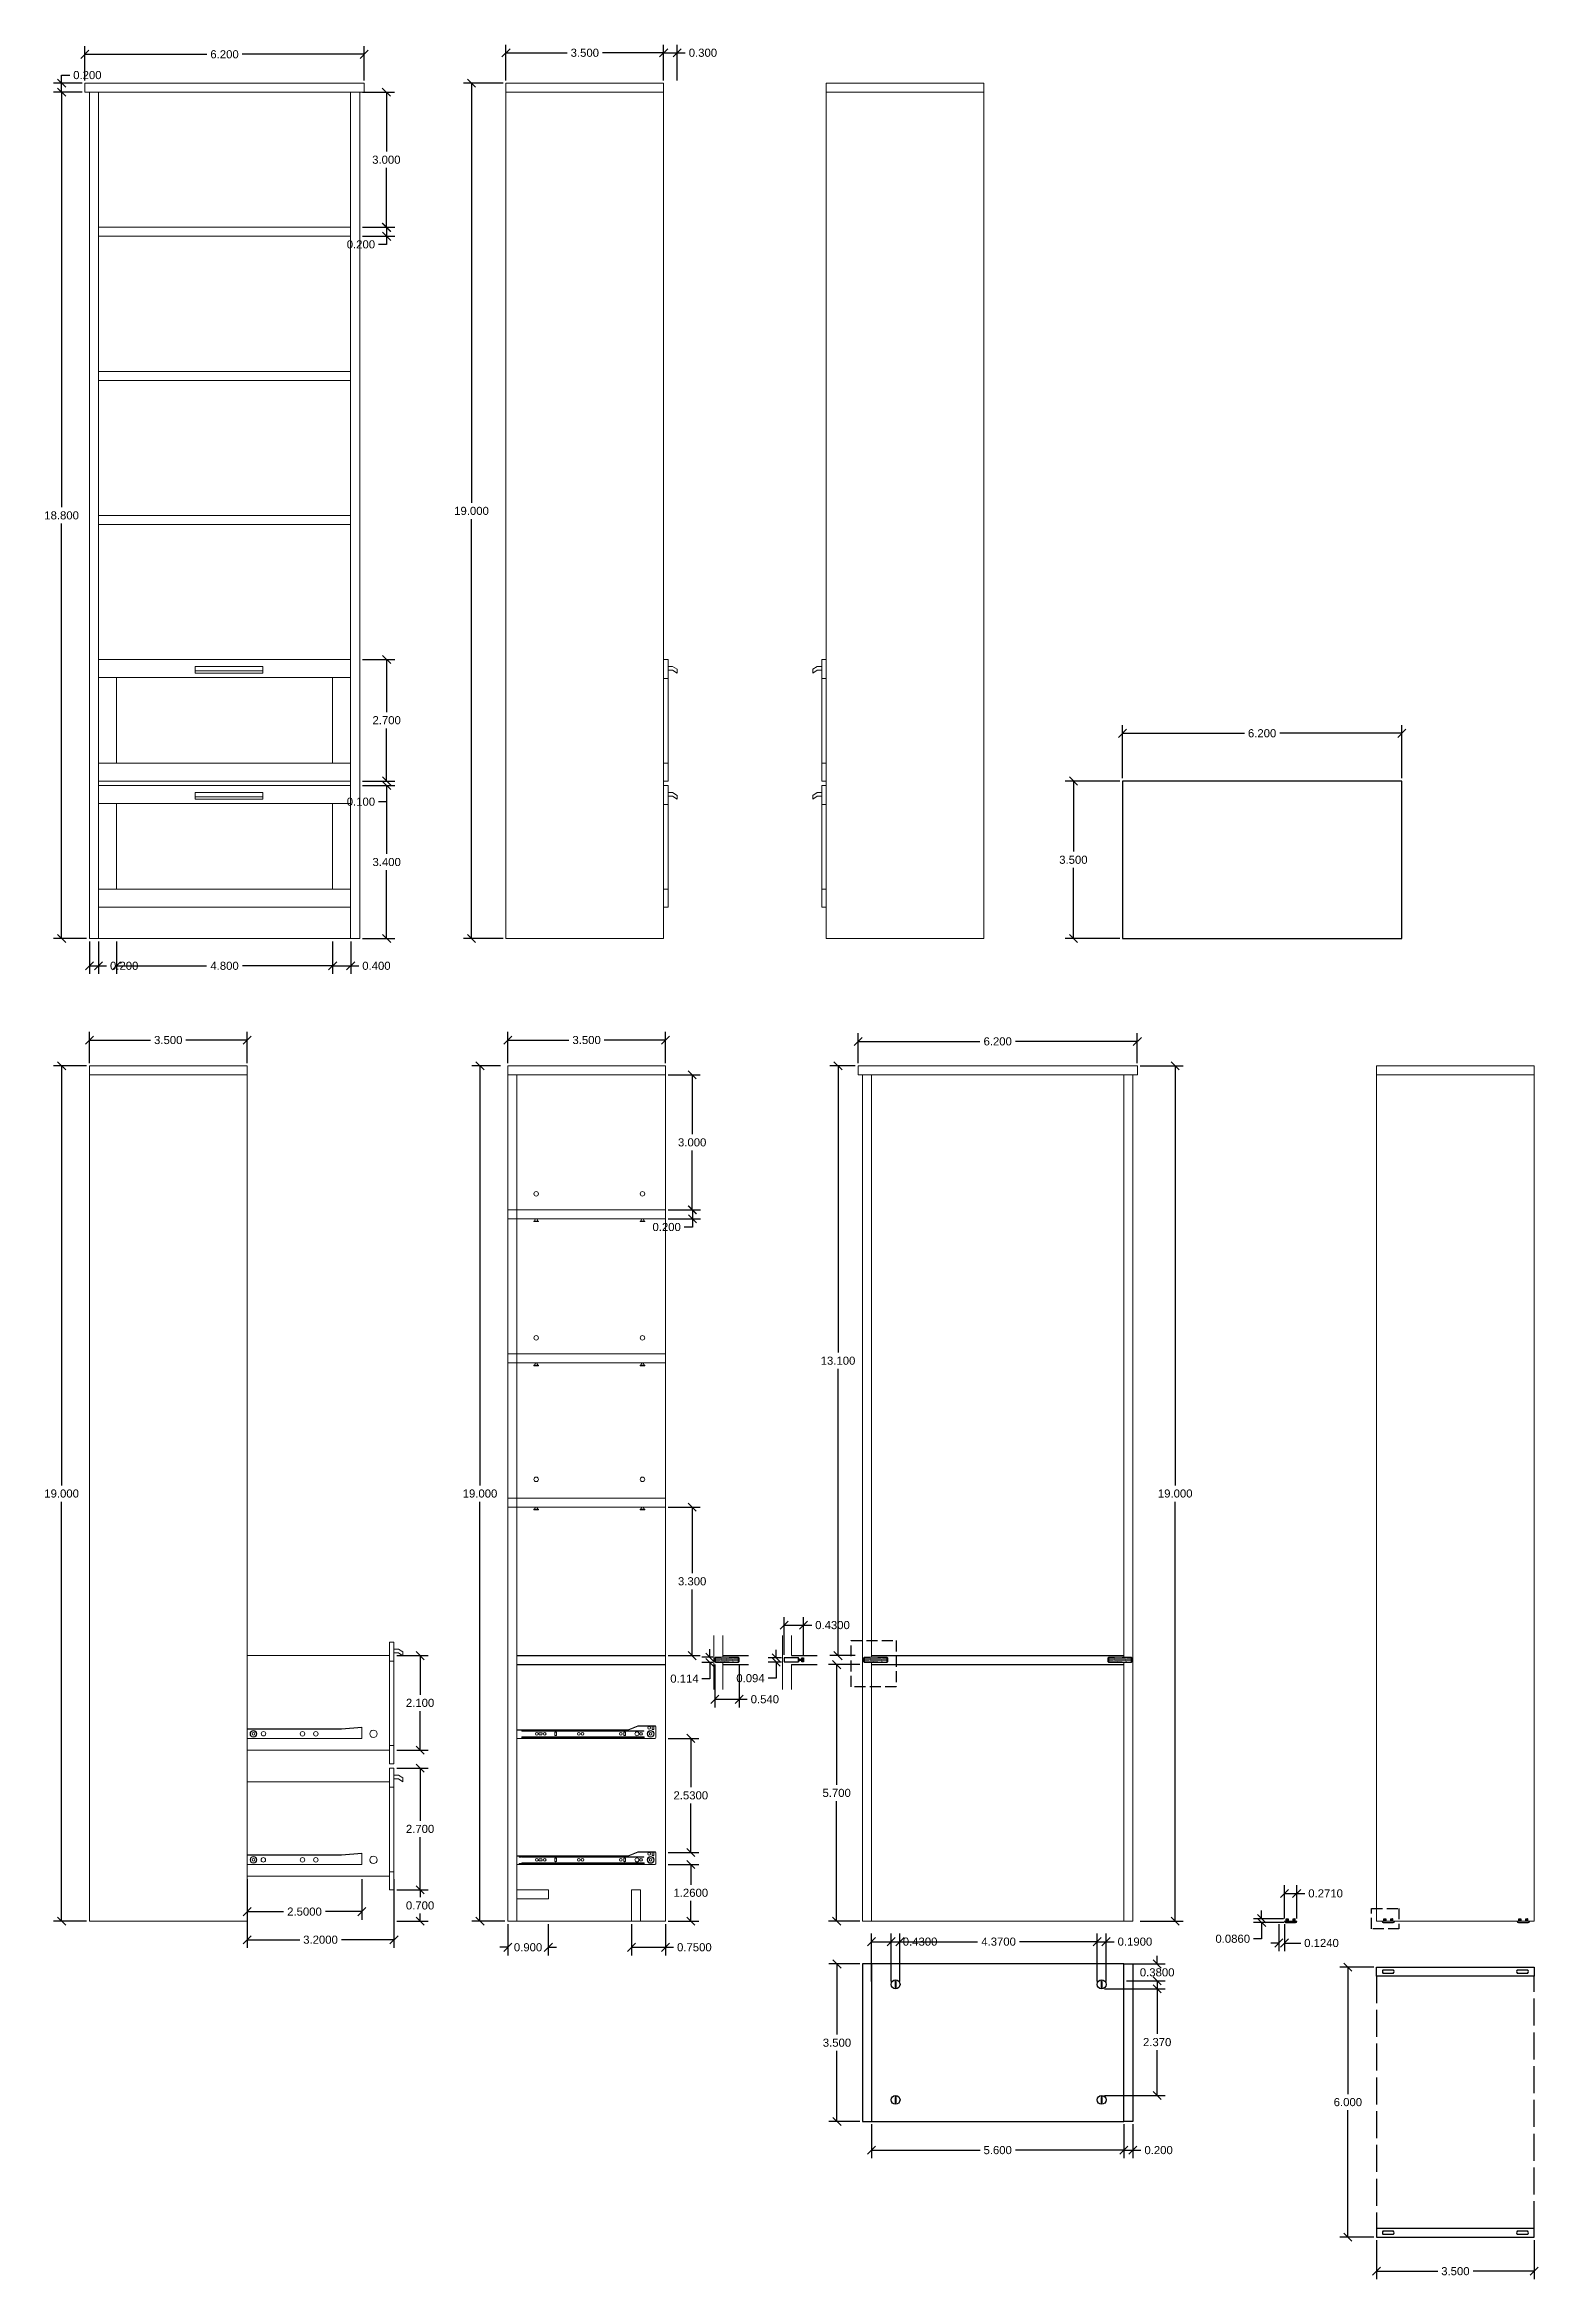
# Model space of a CAD drawing. Header units: centimetres. Extents: x -239 to 1959, y -161 to 626.
# Drawn here: x 726.98 to 760.13, y -161.15 to -111.51 of the extents above; entities that cross this region are included whole.
import ezdxf

# ---------------------------------------------------------------- set-up
doc = ezdxf.new("R2010")
doc.units = ezdxf.units.CM
doc.header["$MEASUREMENT"] = 0
doc.linetypes.add('ACAD_ISO02W100', pattern=[15, 12, -3])
doc.styles.get("Standard").update_dxf_attribs({"font": 'Arial.ttf'})
doc.dimstyles.get("Standard").update_dxf_attribs({"dimtxt": 0.18, "dimasz": 0.18, "dimexe": 0.18, "dimexo": 0.0625, "dimgap": 0.09, "dimtad": 0, "dimtih": 1, "dimtoh": 1, "dimdec": 4, "dimzin": 0, "dimdsep": 46, "dimtxsty": 'Standard', "dimcen": 0.09, "dimadec": 0, "dimazin": 0, "dimtfac": 1, "dimtdec": 4, "dimtofl": 0, "dimtmove": 0, "dimatfit": 3, "dimfxl": 1, "dimtolj": 1, "dimtzin": 0, "dimarcsym": 0})

msp = doc.modelspace()

# ---------------------------------------------------------------- blocks, each defined once
blk = doc.blocks.new('_Oblique')
at = {"color": 0, "linetype": 'ByBlock', "lineweight": -2}
blk.add_line((-0.5, -0.5), (0.5, 0.5), dxfattribs=at)
blk = doc.blocks.new('*D12')
at = {"color": 0, "lineweight": -2, "transparency": 16777216}
for p, q in [((727.805, -112.569), (727.171, -112.569)), ((727.351, -112.569), (727.351, -121.788)), ((727.351, -131.369), (727.351, -122.15)), ((727.905, -131.369), (727.171, -131.369))]:
    blk.add_line(p, q, dxfattribs=at)
at = {"layer": 'Defpoints', "color": 0, "transparency": 16777216}
for p in [(727.868, -112.569), (727.351, -131.369), (727.968, -131.369)]:
    blk.add_point(p, dxfattribs=at)
at = {"color": 0, "lineweight": -2, "transparency": 16777216, "xscale": 0.18, "yscale": 0.18, "zscale": 0.18}
for p, rotation in [((727.351, -112.569), 90), ((727.351, -131.369), 270)]:
    blk.add_blockref('_Oblique', p, dxfattribs=dict(at, rotation=rotation))
at = {"color": 0, "transparency": 16777216, "insert": (727.351, -121.969), "char_height": 0.18, "attachment_point": 5}
blk.add_mtext('\\A1;18.800', dxfattribs=at)
blk = doc.blocks.new('*D13')
at = {"color": 0, "lineweight": -2, "transparency": 16777216}
for p, q in [((727.805, -112.369), (727.171, -112.369)), ((727.805, -112.569), (727.171, -112.569)), ((727.351, -112.369), (727.351, -112.189)), ((727.351, -112.189), (727.531, -112.189)), ((727.351, -112.569), (727.351, -112.369))]:
    blk.add_line(p, q, dxfattribs=at)
at = {"layer": 'Defpoints', "color": 0, "transparency": 16777216}
for p in [(727.351, -112.369), (727.868, -112.369), (727.868, -112.569)]:
    blk.add_point(p, dxfattribs=at)
at = {"color": 0, "lineweight": -2, "transparency": 16777216, "xscale": 0.18, "yscale": 0.18, "zscale": 0.18}
for p, rotation in [((727.351, -112.369), 90), ((727.351, -112.569), 270)]:
    blk.add_blockref('_Oblique', p, dxfattribs=dict(at, rotation=rotation))
at = {"color": 0, "transparency": 16777216, "insert": (727.923, -112.189), "char_height": 0.18, "attachment_point": 5}
blk.add_mtext('\\A1;0.200', dxfattribs=at)
blk = doc.blocks.new('*D14')
at = {"color": 0, "lineweight": -2, "transparency": 16777216}
for p, q in [((734.03, -112.569), (734.74, -112.569)), ((734.56, -112.569), (734.56, -113.888)), ((734.56, -115.569), (734.56, -114.25)), ((734.03, -115.569), (734.74, -115.569))]:
    blk.add_line(p, q, dxfattribs=at)
at = {"layer": 'Defpoints', "color": 0, "transparency": 16777216}
for p in [(733.968, -112.569), (733.968, -115.569), (734.56, -115.569)]:
    blk.add_point(p, dxfattribs=at)
at = {"color": 0, "lineweight": -2, "transparency": 16777216, "xscale": 0.18, "yscale": 0.18, "zscale": 0.18}
for p, rotation in [((734.56, -112.569), 90), ((734.56, -115.569), 270)]:
    blk.add_blockref('_Oblique', p, dxfattribs=dict(at, rotation=rotation))
at = {"color": 0, "transparency": 16777216, "insert": (734.56, -114.069), "char_height": 0.18, "attachment_point": 5}
blk.add_mtext('\\A1;3.000', dxfattribs=at)
blk = doc.blocks.new('*D15')
at = {"color": 0, "lineweight": -2, "transparency": 16777216}
for p, q in [((734.03, -115.569), (734.747, -115.569)), ((734.567, -115.569), (734.567, -115.769)), ((734.03, -115.769), (734.747, -115.769)), ((734.567, -115.949), (734.387, -115.949)), ((734.567, -115.769), (734.567, -115.949))]:
    blk.add_line(p, q, dxfattribs=at)
at = {"layer": 'Defpoints', "color": 0, "transparency": 16777216}
for p in [(733.968, -115.569), (733.968, -115.769), (734.567, -115.769)]:
    blk.add_point(p, dxfattribs=at)
at = {"color": 0, "lineweight": -2, "transparency": 16777216, "xscale": 0.18, "yscale": 0.18, "zscale": 0.18}
for p, rotation in [((734.567, -115.569), 90), ((734.567, -115.769), 270)]:
    blk.add_blockref('_Oblique', p, dxfattribs=dict(at, rotation=rotation))
at = {"color": 0, "transparency": 16777216, "insert": (733.995, -115.949), "char_height": 0.18, "attachment_point": 5}
blk.add_mtext('\\A1;0.200', dxfattribs=at)
blk = doc.blocks.new('*D16')
at = {"color": 0, "lineweight": -2, "transparency": 16777216}
for p, q in [((734.03, -125.169), (734.747, -125.169)), ((734.567, -125.169), (734.567, -126.338)), ((734.567, -127.869), (734.567, -126.7)), ((734.03, -127.869), (734.747, -127.869))]:
    blk.add_line(p, q, dxfattribs=at)
at = {"layer": 'Defpoints', "color": 0, "transparency": 16777216}
for p in [(733.968, -125.169), (733.968, -127.869), (734.567, -127.869)]:
    blk.add_point(p, dxfattribs=at)
at = {"color": 0, "lineweight": -2, "transparency": 16777216, "xscale": 0.18, "yscale": 0.18, "zscale": 0.18}
for p, rotation in [((734.567, -125.169), 90), ((734.567, -127.869), 270)]:
    blk.add_blockref('_Oblique', p, dxfattribs=dict(at, rotation=rotation))
at = {"color": 0, "transparency": 16777216, "insert": (734.567, -126.519), "char_height": 0.18, "attachment_point": 5}
blk.add_mtext('\\A1;2.700', dxfattribs=at)
blk = doc.blocks.new('*D17')
at = {"color": 0, "lineweight": -2, "transparency": 16777216}
for p, q in [((734.03, -127.869), (734.747, -127.869)), ((734.03, -127.969), (734.747, -127.969)), ((734.567, -127.869), (734.567, -127.689)), ((734.567, -127.969), (734.567, -128.329)), ((734.567, -128.329), (734.387, -128.329))]:
    blk.add_line(p, q, dxfattribs=at)
at = {"layer": 'Defpoints', "color": 0, "transparency": 16777216}
for p in [(733.968, -127.869), (733.968, -127.969), (734.567, -127.969)]:
    blk.add_point(p, dxfattribs=at)
at = {"color": 0, "lineweight": -2, "transparency": 16777216, "xscale": 0.18, "yscale": 0.18, "zscale": 0.18}
for p, rotation in [((734.567, -127.869), 270), ((734.567, -127.969), 90)]:
    blk.add_blockref('_Oblique', p, dxfattribs=dict(at, rotation=rotation))
at = {"color": 0, "transparency": 16777216, "insert": (733.995, -128.329), "char_height": 0.18, "attachment_point": 5}
blk.add_mtext('\\A1;0.100', dxfattribs=at)
blk = doc.blocks.new('*D18')
at = {"color": 0, "lineweight": -2, "transparency": 16777216}
for p, q in [((734.03, -127.969), (734.747, -127.969)), ((734.567, -127.969), (734.567, -129.488)), ((734.567, -131.369), (734.567, -129.85)), ((734.03, -131.369), (734.747, -131.369))]:
    blk.add_line(p, q, dxfattribs=at)
at = {"layer": 'Defpoints', "color": 0, "transparency": 16777216}
for p in [(733.968, -127.969), (733.968, -131.369), (734.567, -131.369)]:
    blk.add_point(p, dxfattribs=at)
at = {"color": 0, "lineweight": -2, "transparency": 16777216, "xscale": 0.18, "yscale": 0.18, "zscale": 0.18}
for p, rotation in [((734.567, -127.969), 90), ((734.567, -131.369), 270)]:
    blk.add_blockref('_Oblique', p, dxfattribs=dict(at, rotation=rotation))
at = {"color": 0, "transparency": 16777216, "insert": (734.567, -129.669), "char_height": 0.18, "attachment_point": 5}
blk.add_mtext('\\A1;3.400', dxfattribs=at)
blk = doc.blocks.new('*D19')
at = {"color": 0, "lineweight": -2, "transparency": 16777216}
for p, q in [((727.868, -112.307), (727.868, -111.547)), ((734.068, -112.307), (734.068, -111.547)), ((727.868, -111.727), (730.573, -111.727)), ((734.068, -111.727), (731.362, -111.727))]:
    blk.add_line(p, q, dxfattribs=at)
at = {"layer": 'Defpoints', "color": 0, "transparency": 16777216}
for p in [(734.068, -111.727), (727.868, -112.369), (734.068, -112.369)]:
    blk.add_point(p, dxfattribs=at)
at = {"color": 0, "lineweight": -2, "transparency": 16777216, "xscale": 0.18, "yscale": 0.18, "zscale": 0.18, "rotation": 180}
blk.add_blockref('_Oblique', (727.868, -111.727), dxfattribs=at)
at = {"color": 0, "lineweight": -2, "transparency": 16777216, "xscale": 0.18, "yscale": 0.18, "zscale": 0.18}
blk.add_blockref('_Oblique', (734.068, -111.727), dxfattribs=at)
at = {"color": 0, "transparency": 16777216, "insert": (730.968, -111.727), "char_height": 0.18, "attachment_point": 5}
blk.add_mtext('\\A1;6.200', dxfattribs=at)
blk = doc.blocks.new('*D20')
at = {"color": 0, "lineweight": -2, "transparency": 16777216}
for p, q in [((727.968, -131.432), (727.968, -132.154)), ((728.168, -131.432), (728.168, -132.154)), ((727.968, -131.974), (728.168, -131.974)), ((728.168, -131.974), (728.348, -131.974))]:
    blk.add_line(p, q, dxfattribs=at)
at = {"layer": 'Defpoints', "color": 0, "transparency": 16777216}
for p in [(727.968, -131.369), (728.168, -131.369), (728.168, -131.974)]:
    blk.add_point(p, dxfattribs=at)
at = {"color": 0, "lineweight": -2, "transparency": 16777216, "xscale": 0.18, "yscale": 0.18, "zscale": 0.18, "rotation": 180}
blk.add_blockref('_Oblique', (727.968, -131.974), dxfattribs=at)
at = {"color": 0, "lineweight": -2, "transparency": 16777216, "xscale": 0.18, "yscale": 0.18, "zscale": 0.18}
blk.add_blockref('_Oblique', (728.168, -131.974), dxfattribs=at)
at = {"color": 0, "transparency": 16777216, "insert": (728.74, -131.974), "char_height": 0.18, "attachment_point": 5}
blk.add_mtext('\\A1;0.200', dxfattribs=at)
blk = doc.blocks.new('*D21')
at = {"color": 0, "lineweight": -2, "transparency": 16777216}
for p, q in [((728.568, -131.432), (728.568, -132.154)), ((733.368, -131.432), (733.368, -132.154)), ((728.568, -131.974), (730.571, -131.974)), ((733.368, -131.974), (731.365, -131.974))]:
    blk.add_line(p, q, dxfattribs=at)
at = {"layer": 'Defpoints', "color": 0, "transparency": 16777216}
for p in [(728.568, -131.369), (733.368, -131.369), (733.368, -131.974)]:
    blk.add_point(p, dxfattribs=at)
at = {"color": 0, "lineweight": -2, "transparency": 16777216, "xscale": 0.18, "yscale": 0.18, "zscale": 0.18, "rotation": 180}
blk.add_blockref('_Oblique', (728.568, -131.974), dxfattribs=at)
at = {"color": 0, "lineweight": -2, "transparency": 16777216, "xscale": 0.18, "yscale": 0.18, "zscale": 0.18}
blk.add_blockref('_Oblique', (733.368, -131.974), dxfattribs=at)
at = {"color": 0, "transparency": 16777216, "insert": (730.968, -131.974), "char_height": 0.18, "attachment_point": 5}
blk.add_mtext('\\A1;4.800', dxfattribs=at)
blk = doc.blocks.new('*D22')
at = {"color": 0, "lineweight": -2, "transparency": 16777216}
for p, q in [((733.368, -131.432), (733.368, -132.154)), ((733.768, -131.432), (733.768, -132.154)), ((733.368, -131.974), (733.768, -131.974)), ((733.768, -131.974), (733.948, -131.974))]:
    blk.add_line(p, q, dxfattribs=at)
at = {"layer": 'Defpoints', "color": 0, "transparency": 16777216}
for p in [(733.368, -131.369), (733.768, -131.369), (733.768, -131.974)]:
    blk.add_point(p, dxfattribs=at)
at = {"color": 0, "lineweight": -2, "transparency": 16777216, "xscale": 0.18, "yscale": 0.18, "zscale": 0.18, "rotation": 180}
blk.add_blockref('_Oblique', (733.368, -131.974), dxfattribs=at)
at = {"color": 0, "lineweight": -2, "transparency": 16777216, "xscale": 0.18, "yscale": 0.18, "zscale": 0.18}
blk.add_blockref('_Oblique', (733.768, -131.974), dxfattribs=at)
at = {"color": 0, "transparency": 16777216, "insert": (734.34, -131.974), "char_height": 0.18, "attachment_point": 5}
blk.add_mtext('\\A1;0.400', dxfattribs=at)
blk = doc.blocks.new('*D23')
at = {"color": 0, "lineweight": -2, "transparency": 16777216}
for p, q in [((737.153, -112.369), (736.271, -112.369)), ((736.451, -112.369), (736.451, -121.688)), ((736.451, -131.369), (736.451, -122.05)), ((737.153, -131.369), (736.271, -131.369))]:
    blk.add_line(p, q, dxfattribs=at)
at = {"layer": 'Defpoints', "color": 0, "transparency": 16777216}
for p in [(736.451, -112.369), (737.216, -112.369), (737.216, -131.369)]:
    blk.add_point(p, dxfattribs=at)
at = {"color": 0, "lineweight": -2, "transparency": 16777216, "xscale": 0.18, "yscale": 0.18, "zscale": 0.18}
for p, rotation in [((736.451, -112.369), 90), ((736.451, -131.369), 270)]:
    blk.add_blockref('_Oblique', p, dxfattribs=dict(at, rotation=rotation))
at = {"color": 0, "transparency": 16777216, "insert": (736.451, -121.869), "char_height": 0.18, "attachment_point": 5}
blk.add_mtext('\\A1;19.000', dxfattribs=at)
blk = doc.blocks.new('*D24')
at = {"color": 0, "lineweight": -2, "transparency": 16777216}
for p, q in [((737.216, -112.307), (737.216, -111.513)), ((740.716, -112.307), (740.716, -111.513)), ((737.216, -111.693), (738.573, -111.693)), ((740.716, -111.693), (739.358, -111.693))]:
    blk.add_line(p, q, dxfattribs=at)
at = {"layer": 'Defpoints', "color": 0, "transparency": 16777216}
for p in [(740.716, -111.693), (737.216, -112.369), (740.716, -112.369)]:
    blk.add_point(p, dxfattribs=at)
at = {"color": 0, "lineweight": -2, "transparency": 16777216, "xscale": 0.18, "yscale": 0.18, "zscale": 0.18, "rotation": 180}
blk.add_blockref('_Oblique', (737.216, -111.693), dxfattribs=at)
at = {"color": 0, "lineweight": -2, "transparency": 16777216, "xscale": 0.18, "yscale": 0.18, "zscale": 0.18}
blk.add_blockref('_Oblique', (740.716, -111.693), dxfattribs=at)
at = {"color": 0, "transparency": 16777216, "insert": (738.966, -111.693), "char_height": 0.18, "attachment_point": 5}
blk.add_mtext('\\A1;3.500', dxfattribs=at)
blk = doc.blocks.new('*D25')
at = {"color": 0, "lineweight": -2, "transparency": 16777216}
for p, q in [((740.716, -112.307), (740.716, -111.513)), ((741.016, -112.307), (741.016, -111.513)), ((740.716, -111.693), (741.016, -111.693)), ((741.016, -111.693), (741.196, -111.693))]:
    blk.add_line(p, q, dxfattribs=at)
at = {"layer": 'Defpoints', "color": 0, "transparency": 16777216}
for p in [(741.016, -111.693), (740.716, -112.369), (741.016, -112.369)]:
    blk.add_point(p, dxfattribs=at)
at = {"color": 0, "lineweight": -2, "transparency": 16777216, "xscale": 0.18, "yscale": 0.18, "zscale": 0.18, "rotation": 180}
blk.add_blockref('_Oblique', (740.716, -111.693), dxfattribs=at)
at = {"color": 0, "lineweight": -2, "transparency": 16777216, "xscale": 0.18, "yscale": 0.18, "zscale": 0.18}
blk.add_blockref('_Oblique', (741.016, -111.693), dxfattribs=at)
at = {"color": 0, "transparency": 16777216, "insert": (741.588, -111.693), "char_height": 0.18, "attachment_point": 5}
blk.add_mtext('\\A1;0.300', dxfattribs=at)
blk = doc.blocks.new('*D26')
at = {"color": 0, "lineweight": -2, "transparency": 16777216}
for p, q in [((750.84, -127.869), (749.633, -127.869)), ((749.813, -127.869), (749.813, -129.438)), ((749.813, -131.369), (749.813, -129.8)), ((750.84, -131.369), (749.633, -131.369))]:
    blk.add_line(p, q, dxfattribs=at)
at = {"layer": 'Defpoints', "color": 0, "transparency": 16777216}
for p in [(749.813, -127.869), (750.902, -127.869), (750.902, -131.369)]:
    blk.add_point(p, dxfattribs=at)
at = {"color": 0, "lineweight": -2, "transparency": 16777216, "xscale": 0.18, "yscale": 0.18, "zscale": 0.18}
for p, rotation in [((749.813, -127.869), 90), ((749.813, -131.369), 270)]:
    blk.add_blockref('_Oblique', p, dxfattribs=dict(at, rotation=rotation))
at = {"color": 0, "transparency": 16777216, "insert": (749.813, -129.619), "char_height": 0.18, "attachment_point": 5}
blk.add_mtext('\\A1;3.500', dxfattribs=at)
blk = doc.blocks.new('*D27')
at = {"color": 0, "lineweight": -2, "transparency": 16777216}
for p, q in [((750.902, -127.807), (750.902, -126.629)), ((750.902, -126.809), (753.608, -126.809)), ((757.102, -126.809), (754.397, -126.809)), ((757.102, -127.807), (757.102, -126.629))]:
    blk.add_line(p, q, dxfattribs=at)
at = {"layer": 'Defpoints', "color": 0, "transparency": 16777216}
for p in [(757.102, -126.809), (750.902, -127.869), (757.102, -127.869)]:
    blk.add_point(p, dxfattribs=at)
at = {"color": 0, "lineweight": -2, "transparency": 16777216, "xscale": 0.18, "yscale": 0.18, "zscale": 0.18, "rotation": 180}
blk.add_blockref('_Oblique', (750.902, -126.809), dxfattribs=at)
at = {"color": 0, "lineweight": -2, "transparency": 16777216, "xscale": 0.18, "yscale": 0.18, "zscale": 0.18}
blk.add_blockref('_Oblique', (757.102, -126.809), dxfattribs=at)
at = {"color": 0, "transparency": 16777216, "insert": (754.002, -126.809), "char_height": 0.18, "attachment_point": 5}
blk.add_mtext('\\A1;6.200', dxfattribs=at)
blk = doc.blocks.new('*D28')
at = {"color": 0, "lineweight": -2, "transparency": 16777216}
for p, q in [((727.905, -134.196), (727.171, -134.196)), ((727.351, -134.196), (727.351, -143.515)), ((727.351, -153.196), (727.351, -143.877)), ((727.905, -153.196), (727.171, -153.196))]:
    blk.add_line(p, q, dxfattribs=at)
at = {"layer": 'Defpoints', "color": 0, "transparency": 16777216}
for p in [(727.351, -134.196), (727.968, -134.196), (727.968, -153.196)]:
    blk.add_point(p, dxfattribs=at)
at = {"color": 0, "lineweight": -2, "transparency": 16777216, "xscale": 0.18, "yscale": 0.18, "zscale": 0.18}
for p, rotation in [((727.351, -134.196), 90), ((727.351, -153.196), 270)]:
    blk.add_blockref('_Oblique', p, dxfattribs=dict(at, rotation=rotation))
at = {"color": 0, "transparency": 16777216, "insert": (727.351, -143.696), "char_height": 0.18, "attachment_point": 5}
blk.add_mtext('\\A1;19.000', dxfattribs=at)
blk = doc.blocks.new('*D29')
at = {"color": 0, "lineweight": -2, "transparency": 16777216}
for p, q in [((727.968, -134.134), (727.968, -133.443)), ((731.468, -134.134), (731.468, -133.443)), ((727.968, -133.623), (729.326, -133.623)), ((731.468, -133.623), (730.11, -133.623))]:
    blk.add_line(p, q, dxfattribs=at)
at = {"layer": 'Defpoints', "color": 0, "transparency": 16777216}
for p in [(731.468, -133.623), (727.968, -134.196), (731.468, -134.196)]:
    blk.add_point(p, dxfattribs=at)
at = {"color": 0, "lineweight": -2, "transparency": 16777216, "xscale": 0.18, "yscale": 0.18, "zscale": 0.18, "rotation": 180}
blk.add_blockref('_Oblique', (727.968, -133.623), dxfattribs=at)
at = {"color": 0, "lineweight": -2, "transparency": 16777216, "xscale": 0.18, "yscale": 0.18, "zscale": 0.18}
blk.add_blockref('_Oblique', (731.468, -133.623), dxfattribs=at)
at = {"color": 0, "transparency": 16777216, "insert": (729.718, -133.623), "char_height": 0.18, "attachment_point": 5}
blk.add_mtext('\\A1;3.500', dxfattribs=at)
blk = doc.blocks.new('*D30')
at = {"color": 0, "lineweight": -2, "transparency": 16777216}
for p, q in [((731.468, -152.259), (731.468, -153.787)), ((734.729, -152.259), (734.729, -153.787)), ((731.468, -153.607), (732.636, -153.607)), ((734.729, -153.607), (733.561, -153.607))]:
    blk.add_line(p, q, dxfattribs=at)
at = {"layer": 'Defpoints', "color": 0, "transparency": 16777216}
for p in [(731.468, -152.196), (734.729, -152.196), (734.729, -153.607)]:
    blk.add_point(p, dxfattribs=at)
at = {"color": 0, "lineweight": -2, "transparency": 16777216, "xscale": 0.18, "yscale": 0.18, "zscale": 0.18, "rotation": 180}
blk.add_blockref('_Oblique', (731.468, -153.607), dxfattribs=at)
at = {"color": 0, "lineweight": -2, "transparency": 16777216, "xscale": 0.18, "yscale": 0.18, "zscale": 0.18}
blk.add_blockref('_Oblique', (734.729, -153.607), dxfattribs=at)
at = {"color": 0, "transparency": 16777216, "insert": (733.099, -153.607), "char_height": 0.18, "width": 0.60409, "attachment_point": 5}
blk.add_mtext('\\A1;3.2000', dxfattribs=at)
blk = doc.blocks.new('*D31')
at = {"color": 0, "lineweight": -2, "transparency": 16777216}
for p, q in [((731.468, -152.259), (731.468, -153.163)), ((734.018, -152.259), (734.018, -153.163)), ((731.468, -152.983), (732.277, -152.983)), ((734.018, -152.983), (733.209, -152.983))]:
    blk.add_line(p, q, dxfattribs=at)
at = {"layer": 'Defpoints', "color": 0, "transparency": 16777216}
for p in [(731.468, -152.196), (734.018, -152.196), (734.018, -152.983)]:
    blk.add_point(p, dxfattribs=at)
at = {"color": 0, "lineweight": -2, "transparency": 16777216, "xscale": 0.18, "yscale": 0.18, "zscale": 0.18, "rotation": 180}
blk.add_blockref('_Oblique', (731.468, -152.983), dxfattribs=at)
at = {"color": 0, "lineweight": -2, "transparency": 16777216, "xscale": 0.18, "yscale": 0.18, "zscale": 0.18}
blk.add_blockref('_Oblique', (734.018, -152.983), dxfattribs=at)
at = {"color": 0, "transparency": 16777216, "insert": (732.743, -152.983), "char_height": 0.18, "width": 0.70787, "attachment_point": 5}
blk.add_mtext('\\A1;2.5000', dxfattribs=at)
blk = doc.blocks.new('*D32')
at = {"color": 0, "lineweight": -2, "transparency": 16777216}
for p, q in [((734.792, -152.496), (735.489, -152.496)), ((735.309, -152.496), (735.309, -152.665)), ((734.792, -153.196), (735.489, -153.196)), ((735.309, -153.196), (735.309, -153.027))]:
    blk.add_line(p, q, dxfattribs=at)
at = {"layer": 'Defpoints', "color": 0, "transparency": 16777216}
for p in [(734.729, -152.496), (735.309, -152.496), (734.729, -153.196)]:
    blk.add_point(p, dxfattribs=at)
at = {"color": 0, "lineweight": -2, "transparency": 16777216, "xscale": 0.18, "yscale": 0.18, "zscale": 0.18}
for p, rotation in [((735.309, -152.496), 90), ((735.309, -153.196), 270)]:
    blk.add_blockref('_Oblique', p, dxfattribs=dict(at, rotation=rotation))
at = {"color": 0, "transparency": 16777216, "insert": (735.309, -152.846), "char_height": 0.18, "attachment_point": 5}
blk.add_mtext('\\A1;0.700', dxfattribs=at)
blk = doc.blocks.new('*D33')
at = {"color": 0, "lineweight": -2, "transparency": 16777216}
for p, q in [((734.792, -149.796), (735.489, -149.796)), ((735.309, -149.796), (735.309, -150.965)), ((735.309, -152.496), (735.309, -151.327)), ((734.792, -152.496), (735.489, -152.496))]:
    blk.add_line(p, q, dxfattribs=at)
at = {"layer": 'Defpoints', "color": 0, "transparency": 16777216}
for p in [(734.729, -149.796), (735.309, -149.796), (734.729, -152.496)]:
    blk.add_point(p, dxfattribs=at)
at = {"color": 0, "lineweight": -2, "transparency": 16777216, "xscale": 0.18, "yscale": 0.18, "zscale": 0.18}
for p, rotation in [((735.309, -149.796), 90), ((735.309, -152.496), 270)]:
    blk.add_blockref('_Oblique', p, dxfattribs=dict(at, rotation=rotation))
at = {"color": 0, "transparency": 16777216, "insert": (735.309, -151.146), "char_height": 0.18, "attachment_point": 5}
blk.add_mtext('\\A1;2.700', dxfattribs=at)
blk = doc.blocks.new('*D34')
at = {"color": 0, "lineweight": -2, "transparency": 16777216}
for p, q in [((734.792, -147.296), (735.489, -147.296)), ((735.309, -147.296), (735.309, -148.165)), ((735.309, -149.396), (735.309, -148.527)), ((734.792, -149.396), (735.489, -149.396))]:
    blk.add_line(p, q, dxfattribs=at)
at = {"layer": 'Defpoints', "color": 0, "transparency": 16777216}
for p in [(734.729, -147.296), (735.309, -147.296), (734.729, -149.396)]:
    blk.add_point(p, dxfattribs=at)
at = {"color": 0, "lineweight": -2, "transparency": 16777216, "xscale": 0.18, "yscale": 0.18, "zscale": 0.18}
for p, rotation in [((735.309, -147.296), 90), ((735.309, -149.396), 270)]:
    blk.add_blockref('_Oblique', p, dxfattribs=dict(at, rotation=rotation))
at = {"color": 0, "transparency": 16777216, "insert": (735.309, -148.346), "char_height": 0.18, "attachment_point": 5}
blk.add_mtext('\\A1;2.100', dxfattribs=at)
blk = doc.blocks.new('*D2')
at = {"color": 0, "lineweight": -2, "transparency": 16777216}
for p, q in [((737.094, -134.196), (736.459, -134.196)), ((736.639, -134.196), (736.639, -143.515)), ((736.639, -153.196), (736.639, -143.877)), ((737.194, -153.196), (736.459, -153.196))]:
    blk.add_line(p, q, dxfattribs=at)
at = {"layer": 'Defpoints', "color": 0, "transparency": 16777216}
for p in [(737.156, -134.196), (736.639, -153.196), (737.256, -153.196)]:
    blk.add_point(p, dxfattribs=at)
at = {"color": 0, "lineweight": -2, "transparency": 16777216, "xscale": 0.18, "yscale": 0.18, "zscale": 0.18}
for p, rotation in [((736.639, -134.196), 90), ((736.639, -153.196), 270)]:
    blk.add_blockref('_Oblique', p, dxfattribs=dict(at, rotation=rotation))
at = {"color": 0, "transparency": 16777216, "insert": (736.639, -143.696), "char_height": 0.18, "attachment_point": 5}
blk.add_mtext('\\A1;19.000', dxfattribs=at)
blk = doc.blocks.new('*D3')
at = {"color": 0, "lineweight": -2, "transparency": 16777216}
for p, q in [((740.819, -134.396), (741.529, -134.396)), ((741.349, -134.396), (741.349, -135.715)), ((741.349, -137.396), (741.349, -136.077)), ((740.819, -137.396), (741.529, -137.396))]:
    blk.add_line(p, q, dxfattribs=at)
at = {"layer": 'Defpoints', "color": 0, "transparency": 16777216}
for p in [(740.756, -134.396), (740.756, -137.396), (741.349, -137.396)]:
    blk.add_point(p, dxfattribs=at)
at = {"color": 0, "lineweight": -2, "transparency": 16777216, "xscale": 0.18, "yscale": 0.18, "zscale": 0.18}
for p, rotation in [((741.349, -134.396), 90), ((741.349, -137.396), 270)]:
    blk.add_blockref('_Oblique', p, dxfattribs=dict(at, rotation=rotation))
at = {"color": 0, "transparency": 16777216, "insert": (741.349, -135.896), "char_height": 0.18, "attachment_point": 5}
blk.add_mtext('\\A1;3.000', dxfattribs=at)
blk = doc.blocks.new('*D4')
at = {"color": 0, "lineweight": -2, "transparency": 16777216}
for p, q in [((740.819, -137.396), (741.535, -137.396)), ((741.355, -137.396), (741.355, -137.596)), ((740.819, -137.596), (741.535, -137.596)), ((741.355, -137.776), (741.175, -137.776)), ((741.355, -137.596), (741.355, -137.776))]:
    blk.add_line(p, q, dxfattribs=at)
at = {"layer": 'Defpoints', "color": 0, "transparency": 16777216}
for p in [(740.756, -137.396), (740.756, -137.596), (741.355, -137.596)]:
    blk.add_point(p, dxfattribs=at)
at = {"color": 0, "lineweight": -2, "transparency": 16777216, "xscale": 0.18, "yscale": 0.18, "zscale": 0.18}
for p, rotation in [((741.355, -137.396), 90), ((741.355, -137.596), 270)]:
    blk.add_blockref('_Oblique', p, dxfattribs=dict(at, rotation=rotation))
at = {"color": 0, "transparency": 16777216, "insert": (740.783, -137.776), "char_height": 0.18, "attachment_point": 5}
blk.add_mtext('\\A1;0.200', dxfattribs=at)
blk = doc.blocks.new('*D35')
at = {"color": 0, "lineweight": -2, "transparency": 16777216}
for p, q in [((740.819, -143.996), (741.529, -143.996)), ((741.349, -143.996), (741.349, -145.465)), ((741.349, -147.296), (741.349, -145.827)), ((740.819, -147.296), (741.529, -147.296))]:
    blk.add_line(p, q, dxfattribs=at)
at = {"layer": 'Defpoints', "color": 0, "transparency": 16777216}
for p in [(740.756, -143.996), (740.756, -147.296), (741.349, -147.296)]:
    blk.add_point(p, dxfattribs=at)
at = {"color": 0, "lineweight": -2, "transparency": 16777216, "xscale": 0.18, "yscale": 0.18, "zscale": 0.18}
for p, rotation in [((741.349, -143.996), 90), ((741.349, -147.296), 270)]:
    blk.add_blockref('_Oblique', p, dxfattribs=dict(at, rotation=rotation))
at = {"color": 0, "transparency": 16777216, "insert": (741.349, -145.646), "char_height": 0.18, "attachment_point": 5}
blk.add_mtext('\\A1;3.300', dxfattribs=at)
blk = doc.blocks.new('*D36')
at = {"color": 0, "lineweight": -2, "transparency": 16777216}
for p, q in [((740.819, -151.934), (741.499, -151.934)), ((741.319, -151.934), (741.319, -152.384)), ((741.319, -153.196), (741.319, -152.746)), ((740.819, -153.196), (741.499, -153.196))]:
    blk.add_line(p, q, dxfattribs=at)
at = {"layer": 'Defpoints', "color": 0, "transparency": 16777216}
for p in [(740.756, -151.934), (741.319, -151.934), (740.756, -153.196)]:
    blk.add_point(p, dxfattribs=at)
at = {"color": 0, "lineweight": -2, "transparency": 16777216, "xscale": 0.18, "yscale": 0.18, "zscale": 0.18}
for p, rotation in [((741.319, -151.934), 90), ((741.319, -153.196), 270)]:
    blk.add_blockref('_Oblique', p, dxfattribs=dict(at, rotation=rotation))
at = {"color": 0, "transparency": 16777216, "insert": (741.319, -152.565), "char_height": 0.18, "attachment_point": 5}
blk.add_mtext('\\A1;1.2600', dxfattribs=at)
blk = doc.blocks.new('*D5')
at = {"color": 0, "lineweight": -2, "transparency": 16777216}
for p, q in [((740.819, -149.134), (741.499, -149.134)), ((741.319, -149.134), (741.319, -150.22)), ((741.319, -151.669), (741.319, -150.582)), ((740.819, -151.669), (741.499, -151.669))]:
    blk.add_line(p, q, dxfattribs=at)
at = {"layer": 'Defpoints', "color": 0, "transparency": 16777216}
for p in [(740.756, -149.134), (741.319, -149.134), (740.756, -151.669)]:
    blk.add_point(p, dxfattribs=at)
at = {"color": 0, "lineweight": -2, "transparency": 16777216, "xscale": 0.18, "yscale": 0.18, "zscale": 0.18}
for p, rotation in [((741.319, -149.134), 90), ((741.319, -151.669), 270)]:
    blk.add_blockref('_Oblique', p, dxfattribs=dict(at, rotation=rotation))
at = {"color": 0, "transparency": 16777216, "insert": (741.319, -150.401), "char_height": 0.18, "attachment_point": 5}
blk.add_mtext('\\A1;2.5300', dxfattribs=at)
blk = doc.blocks.new('*D6')
at = {"color": 0, "lineweight": -2, "transparency": 16777216}
for p, q in [((737.256, -134.134), (737.256, -133.443)), ((740.756, -134.134), (740.756, -133.443)), ((737.256, -133.623), (738.614, -133.623)), ((740.756, -133.623), (739.398, -133.623))]:
    blk.add_line(p, q, dxfattribs=at)
at = {"layer": 'Defpoints', "color": 0, "transparency": 16777216}
for p in [(740.756, -133.623), (737.256, -134.196), (740.756, -134.196)]:
    blk.add_point(p, dxfattribs=at)
at = {"color": 0, "lineweight": -2, "transparency": 16777216, "xscale": 0.18, "yscale": 0.18, "zscale": 0.18, "rotation": 180}
blk.add_blockref('_Oblique', (737.256, -133.623), dxfattribs=at)
at = {"color": 0, "lineweight": -2, "transparency": 16777216, "xscale": 0.18, "yscale": 0.18, "zscale": 0.18}
blk.add_blockref('_Oblique', (740.756, -133.623), dxfattribs=at)
at = {"color": 0, "transparency": 16777216, "insert": (739.006, -133.623), "char_height": 0.18, "attachment_point": 5}
blk.add_mtext('\\A1;3.500', dxfattribs=at)
blk = doc.blocks.new('*D37')
at = {"color": 0, "lineweight": -2, "transparency": 16777216}
for p, q in [((737.256, -153.259), (737.256, -153.955)), ((738.156, -153.259), (738.156, -153.955)), ((737.256, -153.775), (737.076, -153.775)), ((738.156, -153.775), (738.336, -153.775))]:
    blk.add_line(p, q, dxfattribs=at)
at = {"layer": 'Defpoints', "color": 0, "transparency": 16777216}
for p in [(737.256, -153.196), (738.156, -153.196), (738.156, -153.775)]:
    blk.add_point(p, dxfattribs=at)
at = {"color": 0, "lineweight": -2, "transparency": 16777216, "xscale": 0.18, "yscale": 0.18, "zscale": 0.18}
blk.add_blockref('_Oblique', (737.256, -153.775), dxfattribs=at)
at = {"color": 0, "lineweight": -2, "transparency": 16777216, "xscale": 0.18, "yscale": 0.18, "zscale": 0.18, "rotation": 180}
blk.add_blockref('_Oblique', (738.156, -153.775), dxfattribs=at)
at = {"color": 0, "transparency": 16777216, "insert": (737.706, -153.775), "char_height": 0.18, "attachment_point": 5}
blk.add_mtext('\\A1;0.900', dxfattribs=at)
blk = doc.blocks.new('*D38')
at = {"color": 0, "lineweight": -2, "transparency": 16777216}
for p, q in [((740, -153.259), (740, -153.955)), ((740.756, -153.259), (740.756, -153.955)), ((740, -153.775), (740.756, -153.775)), ((740.756, -153.775), (740.936, -153.775))]:
    blk.add_line(p, q, dxfattribs=at)
at = {"layer": 'Defpoints', "color": 0, "transparency": 16777216}
for p in [(740, -153.196), (740.756, -153.196), (740.756, -153.775)]:
    blk.add_point(p, dxfattribs=at)
at = {"color": 0, "lineweight": -2, "transparency": 16777216, "xscale": 0.18, "yscale": 0.18, "zscale": 0.18, "rotation": 180}
blk.add_blockref('_Oblique', (740, -153.775), dxfattribs=at)
at = {"color": 0, "lineweight": -2, "transparency": 16777216, "xscale": 0.18, "yscale": 0.18, "zscale": 0.18}
blk.add_blockref('_Oblique', (740.756, -153.775), dxfattribs=at)
at = {"color": 0, "transparency": 16777216, "insert": (741.398, -153.775), "char_height": 0.18, "attachment_point": 5}
blk.add_mtext('\\A1;0.7500', dxfattribs=at)
blk = doc.blocks.new('*D39')
at = {"color": 0, "lineweight": -2, "transparency": 16777216}
for p, q in [((751.295, -134.196), (752.253, -134.196)), ((752.073, -134.196), (752.073, -143.515)), ((752.073, -153.196), (752.073, -143.877)), ((751.295, -153.196), (752.253, -153.196))]:
    blk.add_line(p, q, dxfattribs=at)
at = {"layer": 'Defpoints', "color": 0, "transparency": 16777216}
for p in [(751.232, -134.196), (751.232, -153.196), (752.073, -153.196)]:
    blk.add_point(p, dxfattribs=at)
at = {"color": 0, "lineweight": -2, "transparency": 16777216, "xscale": 0.18, "yscale": 0.18, "zscale": 0.18}
for p, rotation in [((752.073, -134.196), 90), ((752.073, -153.196), 270)]:
    blk.add_blockref('_Oblique', p, dxfattribs=dict(at, rotation=rotation))
at = {"color": 0, "transparency": 16777216, "insert": (752.073, -143.696), "char_height": 0.18, "attachment_point": 5}
blk.add_mtext('\\A1;19.000', dxfattribs=at)
blk = doc.blocks.new('*D40')
at = {"color": 0, "lineweight": -2, "transparency": 16777216}
for p, q in [((745.032, -134.134), (745.032, -133.473)), ((751.232, -134.134), (751.232, -133.473)), ((745.032, -133.653), (747.738, -133.653)), ((751.232, -133.653), (748.527, -133.653))]:
    blk.add_line(p, q, dxfattribs=at)
at = {"layer": 'Defpoints', "color": 0, "transparency": 16777216}
for p in [(745.032, -133.653), (745.032, -134.196), (751.232, -134.196)]:
    blk.add_point(p, dxfattribs=at)
at = {"color": 0, "lineweight": -2, "transparency": 16777216, "xscale": 0.18, "yscale": 0.18, "zscale": 0.18, "rotation": 180}
blk.add_blockref('_Oblique', (745.032, -133.653), dxfattribs=at)
at = {"color": 0, "lineweight": -2, "transparency": 16777216, "xscale": 0.18, "yscale": 0.18, "zscale": 0.18}
blk.add_blockref('_Oblique', (751.232, -133.653), dxfattribs=at)
at = {"color": 0, "transparency": 16777216, "insert": (748.132, -133.653), "char_height": 0.18, "attachment_point": 5}
blk.add_mtext('\\A1;6.200', dxfattribs=at)
blk = doc.blocks.new('*D41')
at = {"color": 0, "lineweight": -2, "transparency": 16777216}
for p, q in [((745.07, -147.496), (744.377, -147.496)), ((744.557, -147.496), (744.557, -150.165)), ((744.557, -153.196), (744.557, -150.527)), ((745.07, -153.196), (744.377, -153.196))]:
    blk.add_line(p, q, dxfattribs=at)
at = {"layer": 'Defpoints', "color": 0, "transparency": 16777216}
for p in [(744.557, -147.496), (745.132, -147.496), (745.132, -153.196)]:
    blk.add_point(p, dxfattribs=at)
at = {"color": 0, "lineweight": -2, "transparency": 16777216, "xscale": 0.18, "yscale": 0.18, "zscale": 0.18}
for p, rotation in [((744.557, -147.496), 90), ((744.557, -153.196), 270)]:
    blk.add_blockref('_Oblique', p, dxfattribs=dict(at, rotation=rotation))
at = {"color": 0, "transparency": 16777216, "insert": (744.557, -150.346), "char_height": 0.18, "attachment_point": 5}
blk.add_mtext('\\A1;5.700', dxfattribs=at)
blk = doc.blocks.new('*D42')
at = {"color": 0, "lineweight": -2, "transparency": 16777216}
for p, q in [((744.97, -134.196), (744.407, -134.196)), ((744.587, -134.196), (744.587, -140.565)), ((744.587, -147.296), (744.587, -140.927)), ((744.97, -147.296), (744.407, -147.296))]:
    blk.add_line(p, q, dxfattribs=at)
at = {"layer": 'Defpoints', "color": 0, "transparency": 16777216}
for p in [(745.032, -134.196), (744.587, -147.296), (745.032, -147.296)]:
    blk.add_point(p, dxfattribs=at)
at = {"color": 0, "lineweight": -2, "transparency": 16777216, "xscale": 0.18, "yscale": 0.18, "zscale": 0.18}
for p, rotation in [((744.587, -134.196), 90), ((744.587, -147.296), 270)]:
    blk.add_blockref('_Oblique', p, dxfattribs=dict(at, rotation=rotation))
at = {"color": 0, "transparency": 16777216, "insert": (744.587, -140.746), "char_height": 0.18, "attachment_point": 5}
blk.add_mtext('\\A1;13.100', dxfattribs=at)
blk = doc.blocks.new('*D43')
at = {"color": 0, "lineweight": -2, "transparency": 16777216}
for p, q in [((741.851, -147.496), (741.851, -148.446)), ((742.391, -147.496), (742.391, -148.446)), ((741.851, -148.266), (742.391, -148.266)), ((742.391, -148.266), (742.571, -148.266))]:
    blk.add_line(p, q, dxfattribs=at)
at = {"layer": 'Defpoints', "color": 0, "transparency": 16777216}
for p in [(741.851, -147.434), (742.391, -147.434), (742.391, -148.266)]:
    blk.add_point(p, dxfattribs=at)
at = {"color": 0, "lineweight": -2, "transparency": 16777216, "xscale": 0.18, "yscale": 0.18, "zscale": 0.18, "rotation": 180}
blk.add_blockref('_Oblique', (741.851, -148.266), dxfattribs=at)
at = {"color": 0, "lineweight": -2, "transparency": 16777216, "xscale": 0.18, "yscale": 0.18, "zscale": 0.18}
blk.add_blockref('_Oblique', (742.391, -148.266), dxfattribs=at)
at = {"color": 0, "transparency": 16777216, "insert": (742.963, -148.266), "char_height": 0.18, "attachment_point": 5}
blk.add_mtext('\\A1;0.540', dxfattribs=at)
blk = doc.blocks.new('*D44')
at = {"color": 0, "lineweight": -2, "transparency": 16777216}
for p, q in [((743.393, -147.281), (743.393, -146.439)), ((743.393, -146.619), (743.823, -146.619)), ((743.823, -147.281), (743.823, -146.439)), ((743.823, -146.619), (744.003, -146.619))]:
    blk.add_line(p, q, dxfattribs=at)
at = {"layer": 'Defpoints', "color": 0, "transparency": 16777216}
for p in [(743.823, -146.619), (743.393, -147.344), (743.823, -147.344)]:
    blk.add_point(p, dxfattribs=at)
at = {"color": 0, "lineweight": -2, "transparency": 16777216, "xscale": 0.18, "yscale": 0.18, "zscale": 0.18, "rotation": 180}
blk.add_blockref('_Oblique', (743.393, -146.619), dxfattribs=at)
at = {"color": 0, "lineweight": -2, "transparency": 16777216, "xscale": 0.18, "yscale": 0.18, "zscale": 0.18}
blk.add_blockref('_Oblique', (743.823, -146.619), dxfattribs=at)
at = {"color": 0, "transparency": 16777216, "insert": (744.465, -146.619), "char_height": 0.18, "attachment_point": 5}
blk.add_mtext('\\A1;0.4300', dxfattribs=at)
blk = doc.blocks.new('*D45')
at = {"color": 0, "lineweight": -2, "transparency": 16777216}
for p, q in [((743.331, -147.344), (743.036, -147.344)), ((743.216, -147.344), (743.216, -147.164)), ((743.331, -147.438), (743.036, -147.438)), ((743.216, -147.798), (743.036, -147.798)), ((743.216, -147.438), (743.216, -147.798))]:
    blk.add_line(p, q, dxfattribs=at)
at = {"layer": 'Defpoints', "color": 0, "transparency": 16777216}
for p in [(743.393, -147.344), (743.216, -147.438), (743.393, -147.438)]:
    blk.add_point(p, dxfattribs=at)
at = {"color": 0, "lineweight": -2, "transparency": 16777216, "xscale": 0.18, "yscale": 0.18, "zscale": 0.18}
for p, rotation in [((743.216, -147.344), 270), ((743.216, -147.438), 90)]:
    blk.add_blockref('_Oblique', p, dxfattribs=dict(at, rotation=rotation))
at = {"color": 0, "transparency": 16777216, "insert": (742.644, -147.798), "char_height": 0.18, "attachment_point": 5}
blk.add_mtext('\\A1;0.094', dxfattribs=at)
blk = doc.blocks.new('*D46')
at = {"color": 0, "lineweight": -2, "transparency": 16777216}
for p, q in [((741.808, -147.334), (741.561, -147.334)), ((741.741, -147.334), (741.741, -147.154)), ((741.808, -147.448), (741.561, -147.448)), ((741.741, -147.808), (741.561, -147.808)), ((741.741, -147.448), (741.741, -147.808))]:
    blk.add_line(p, q, dxfattribs=at)
at = {"layer": 'Defpoints', "color": 0, "transparency": 16777216}
for p in [(741.871, -147.334), (741.741, -147.448), (741.871, -147.448)]:
    blk.add_point(p, dxfattribs=at)
at = {"color": 0, "lineweight": -2, "transparency": 16777216, "xscale": 0.18, "yscale": 0.18, "zscale": 0.18}
for p, rotation in [((741.741, -147.334), 270), ((741.741, -147.448), 90)]:
    blk.add_blockref('_Oblique', p, dxfattribs=dict(at, rotation=rotation))
at = {"color": 0, "transparency": 16777216, "insert": (741.178, -147.808), "char_height": 0.18, "attachment_point": 5}
blk.add_mtext('\\A1;0.114', dxfattribs=at)
blk = doc.blocks.new('*D7')
at = {"color": 0, "lineweight": -2, "transparency": 16777216}
for p, q in [((745.332, -157.707), (745.332, -158.461)), ((750.932, -157.707), (750.932, -158.461)), ((745.332, -158.281), (747.74, -158.281)), ((750.932, -158.281), (748.524, -158.281))]:
    blk.add_line(p, q, dxfattribs=at)
at = {"layer": 'Defpoints', "color": 0, "transparency": 16777216}
for p in [(745.332, -157.645), (750.932, -157.645), (750.932, -158.281)]:
    blk.add_point(p, dxfattribs=at)
at = {"color": 0, "lineweight": -2, "transparency": 16777216, "xscale": 0.18, "yscale": 0.18, "zscale": 0.18, "rotation": 180}
blk.add_blockref('_Oblique', (745.332, -158.281), dxfattribs=at)
at = {"color": 0, "lineweight": -2, "transparency": 16777216, "xscale": 0.18, "yscale": 0.18, "zscale": 0.18}
blk.add_blockref('_Oblique', (750.932, -158.281), dxfattribs=at)
at = {"color": 0, "transparency": 16777216, "insert": (748.132, -158.281), "char_height": 0.18, "attachment_point": 5}
blk.add_mtext('\\A1;5.600', dxfattribs=at)
blk = doc.blocks.new('*D47')
at = {"color": 0, "lineweight": -2, "transparency": 16777216}
for p, q in [((745.07, -154.145), (744.384, -154.145)), ((744.564, -154.145), (744.564, -155.713)), ((744.564, -157.645), (744.564, -156.076)), ((745.07, -157.645), (744.384, -157.645))]:
    blk.add_line(p, q, dxfattribs=at)
at = {"layer": 'Defpoints', "color": 0, "transparency": 16777216}
for p in [(744.564, -154.145), (745.132, -154.145), (745.132, -157.645)]:
    blk.add_point(p, dxfattribs=at)
at = {"color": 0, "lineweight": -2, "transparency": 16777216, "xscale": 0.18, "yscale": 0.18, "zscale": 0.18}
for p, rotation in [((744.564, -154.145), 90), ((744.564, -157.645), 270)]:
    blk.add_blockref('_Oblique', p, dxfattribs=dict(at, rotation=rotation))
at = {"color": 0, "transparency": 16777216, "insert": (744.564, -155.895), "char_height": 0.18, "attachment_point": 5}
blk.add_mtext('\\A1;3.500', dxfattribs=at)
blk = doc.blocks.new('*D8')
at = {"color": 0, "lineweight": -2, "transparency": 16777216}
for p, q in [((745.332, -154.536), (745.332, -153.47)), ((745.332, -153.65), (745.767, -153.65)), ((745.767, -154.536), (745.767, -153.47)), ((745.767, -153.65), (745.947, -153.65))]:
    blk.add_line(p, q, dxfattribs=at)
at = {"layer": 'Defpoints', "color": 0, "transparency": 16777216}
for p in [(745.767, -153.65), (745.332, -154.598), (745.767, -154.598)]:
    blk.add_point(p, dxfattribs=at)
at = {"color": 0, "lineweight": -2, "transparency": 16777216, "xscale": 0.18, "yscale": 0.18, "zscale": 0.18, "rotation": 180}
blk.add_blockref('_Oblique', (745.332, -153.65), dxfattribs=at)
at = {"color": 0, "lineweight": -2, "transparency": 16777216, "xscale": 0.18, "yscale": 0.18, "zscale": 0.18}
blk.add_blockref('_Oblique', (745.767, -153.65), dxfattribs=at)
at = {"color": 0, "transparency": 16777216, "insert": (746.409, -153.65), "char_height": 0.18, "attachment_point": 5}
blk.add_mtext('\\A1;0.4300', dxfattribs=at)
blk = doc.blocks.new('*D9')
at = {"color": 0, "lineweight": -2, "transparency": 16777216}
for p, q in [((745.963, -154.536), (745.963, -153.47)), ((745.963, -153.65), (747.685, -153.65)), ((750.341, -153.65), (748.619, -153.65)), ((750.341, -154.536), (750.341, -153.47))]:
    blk.add_line(p, q, dxfattribs=at)
at = {"layer": 'Defpoints', "color": 0, "transparency": 16777216}
for p in [(750.341, -153.65), (745.963, -154.598), (750.341, -154.598)]:
    blk.add_point(p, dxfattribs=at)
at = {"color": 0, "lineweight": -2, "transparency": 16777216, "xscale": 0.18, "yscale": 0.18, "zscale": 0.18, "rotation": 180}
blk.add_blockref('_Oblique', (745.963, -153.65), dxfattribs=at)
at = {"color": 0, "lineweight": -2, "transparency": 16777216, "xscale": 0.18, "yscale": 0.18, "zscale": 0.18}
blk.add_blockref('_Oblique', (750.341, -153.65), dxfattribs=at)
at = {"color": 0, "transparency": 16777216, "insert": (748.152, -153.65), "char_height": 0.18, "attachment_point": 5}
blk.add_mtext('\\A1;4.3700', dxfattribs=at)
blk = doc.blocks.new('*D10')
at = {"color": 0, "lineweight": -2, "transparency": 16777216}
for p, q in [((750.341, -154.536), (750.341, -153.47)), ((750.341, -153.65), (750.537, -153.65)), ((750.537, -154.536), (750.537, -153.47)), ((750.537, -153.65), (750.717, -153.65))]:
    blk.add_line(p, q, dxfattribs=at)
at = {"layer": 'Defpoints', "color": 0, "transparency": 16777216}
for p in [(750.537, -153.65), (750.341, -154.598), (750.537, -154.598)]:
    blk.add_point(p, dxfattribs=at)
at = {"color": 0, "lineweight": -2, "transparency": 16777216, "xscale": 0.18, "yscale": 0.18, "zscale": 0.18, "rotation": 180}
blk.add_blockref('_Oblique', (750.341, -153.65), dxfattribs=at)
at = {"color": 0, "lineweight": -2, "transparency": 16777216, "xscale": 0.18, "yscale": 0.18, "zscale": 0.18}
blk.add_blockref('_Oblique', (750.537, -153.65), dxfattribs=at)
at = {"color": 0, "transparency": 16777216, "insert": (751.179, -153.65), "char_height": 0.18, "attachment_point": 5}
blk.add_mtext('\\A1;0.1900', dxfattribs=at)
blk = doc.blocks.new('*D48')
at = {"color": 0, "lineweight": -2, "transparency": 16777216}
for p, q in [((750.932, -157.707), (750.932, -158.461)), ((751.132, -157.707), (751.132, -158.461)), ((750.932, -158.281), (751.132, -158.281)), ((751.132, -158.281), (751.312, -158.281))]:
    blk.add_line(p, q, dxfattribs=at)
at = {"layer": 'Defpoints', "color": 0, "transparency": 16777216}
for p in [(750.932, -157.645), (751.132, -157.645), (751.132, -158.281)]:
    blk.add_point(p, dxfattribs=at)
at = {"color": 0, "lineweight": -2, "transparency": 16777216, "xscale": 0.18, "yscale": 0.18, "zscale": 0.18, "rotation": 180}
blk.add_blockref('_Oblique', (750.932, -158.281), dxfattribs=at)
at = {"color": 0, "lineweight": -2, "transparency": 16777216, "xscale": 0.18, "yscale": 0.18, "zscale": 0.18}
blk.add_blockref('_Oblique', (751.132, -158.281), dxfattribs=at)
at = {"color": 0, "transparency": 16777216, "insert": (751.704, -158.281), "char_height": 0.18, "attachment_point": 5}
blk.add_mtext('\\A1;0.200', dxfattribs=at)
blk = doc.blocks.new('*D49')
at = {"color": 0, "lineweight": -2, "transparency": 16777216}
for p, q in [((750.995, -154.145), (751.852, -154.145)), ((751.672, -154.145), (751.672, -153.965)), ((750.995, -154.52), (751.852, -154.52)), ((751.672, -154.52), (751.672, -154.7))]:
    blk.add_line(p, q, dxfattribs=at)
at = {"layer": 'Defpoints', "color": 0, "transparency": 16777216}
for p in [(750.932, -154.145), (750.932, -154.52), (751.672, -154.52)]:
    blk.add_point(p, dxfattribs=at)
at = {"color": 0, "lineweight": -2, "transparency": 16777216, "xscale": 0.18, "yscale": 0.18, "zscale": 0.18}
for p, rotation in [((751.672, -154.145), 270), ((751.672, -154.52), 90)]:
    blk.add_blockref('_Oblique', p, dxfattribs=dict(at, rotation=rotation))
at = {"color": 0, "transparency": 16777216, "insert": (751.672, -154.332), "char_height": 0.18, "attachment_point": 5}
blk.add_mtext('\\A1;0.3800', dxfattribs=at)
blk = doc.blocks.new('*D11')
at = {"color": 0, "lineweight": -2, "transparency": 16777216}
for p, q in [((750.501, -154.697), (751.852, -154.697)), ((751.672, -154.697), (751.672, -155.7)), ((751.672, -157.067), (751.672, -156.063)), ((750.501, -157.067), (751.852, -157.067))]:
    blk.add_line(p, q, dxfattribs=at)
at = {"layer": 'Defpoints', "color": 0, "transparency": 16777216}
for p in [(750.439, -154.697), (750.439, -157.067), (751.672, -157.067)]:
    blk.add_point(p, dxfattribs=at)
at = {"color": 0, "lineweight": -2, "transparency": 16777216, "xscale": 0.18, "yscale": 0.18, "zscale": 0.18}
for p, rotation in [((751.672, -154.697), 90), ((751.672, -157.067), 270)]:
    blk.add_blockref('_Oblique', p, dxfattribs=dict(at, rotation=rotation))
at = {"color": 0, "transparency": 16777216, "insert": (751.672, -155.882), "char_height": 0.18, "attachment_point": 5}
blk.add_mtext('\\A1;2.370', dxfattribs=at)
blk = doc.blocks.new('*D50')
at = {"color": 0, "lineweight": -2, "transparency": 16777216}
for p, q in [((754.375, -153.259), (754.375, -153.86)), ((754.499, -153.259), (754.499, -153.86)), ((754.375, -153.68), (754.195, -153.68)), ((754.499, -153.68), (754.859, -153.68))]:
    blk.add_line(p, q, dxfattribs=at)
at = {"layer": 'Defpoints', "color": 0, "transparency": 16777216}
for p in [(754.375, -153.196), (754.499, -153.196), (754.499, -153.68)]:
    blk.add_point(p, dxfattribs=at)
at = {"color": 0, "lineweight": -2, "transparency": 16777216, "xscale": 0.18, "yscale": 0.18, "zscale": 0.18}
blk.add_blockref('_Oblique', (754.375, -153.68), dxfattribs=at)
at = {"color": 0, "lineweight": -2, "transparency": 16777216, "xscale": 0.18, "yscale": 0.18, "zscale": 0.18, "rotation": 180}
blk.add_blockref('_Oblique', (754.499, -153.68), dxfattribs=at)
at = {"color": 0, "transparency": 16777216, "insert": (755.321, -153.68), "char_height": 0.18, "attachment_point": 5}
blk.add_mtext('\\A1;0.1240', dxfattribs=at)
blk = doc.blocks.new('*D51')
at = {"color": 0, "lineweight": -2, "transparency": 16777216}
for p, q in [((754.499, -153.134), (754.499, -152.398)), ((754.499, -152.578), (754.77, -152.578)), ((754.77, -153.134), (754.77, -152.398)), ((754.77, -152.578), (754.95, -152.578))]:
    blk.add_line(p, q, dxfattribs=at)
at = {"layer": 'Defpoints', "color": 0, "transparency": 16777216}
for p in [(754.77, -152.578), (754.499, -153.196), (754.77, -153.196)]:
    blk.add_point(p, dxfattribs=at)
at = {"color": 0, "lineweight": -2, "transparency": 16777216, "xscale": 0.18, "yscale": 0.18, "zscale": 0.18, "rotation": 180}
blk.add_blockref('_Oblique', (754.499, -152.578), dxfattribs=at)
at = {"color": 0, "lineweight": -2, "transparency": 16777216, "xscale": 0.18, "yscale": 0.18, "zscale": 0.18}
blk.add_blockref('_Oblique', (754.77, -152.578), dxfattribs=at)
at = {"color": 0, "transparency": 16777216, "insert": (755.412, -152.578), "char_height": 0.18, "attachment_point": 5}
blk.add_mtext('\\A1;0.2710', dxfattribs=at)
blk = doc.blocks.new('*D52')
at = {"color": 0, "lineweight": -2, "transparency": 16777216}
for p, q in [((754.477, -153.14), (753.812, -153.14)), ((754.481, -153.226), (753.812, -153.226)), ((753.992, -153.14), (753.992, -152.96)), ((753.992, -153.226), (753.992, -153.586)), ((753.992, -153.586), (753.812, -153.586))]:
    blk.add_line(p, q, dxfattribs=at)
at = {"layer": 'Defpoints', "color": 0, "transparency": 16777216}
for p in [(753.992, -153.226), (754.539, -153.14), (754.543, -153.226)]:
    blk.add_point(p, dxfattribs=at)
at = {"color": 0, "lineweight": -2, "transparency": 16777216, "xscale": 0.18, "yscale": 0.18, "zscale": 0.18}
for p, rotation in [((753.992, -153.14), 270), ((753.992, -153.226), 90)]:
    blk.add_blockref('_Oblique', p, dxfattribs=dict(at, rotation=rotation))
at = {"color": 0, "transparency": 16777216, "insert": (753.35, -153.586), "char_height": 0.18, "attachment_point": 5}
blk.add_mtext('\\A1;0.0860', dxfattribs=at)
blk = doc.blocks.new('*D53')
at = {"color": 0, "lineweight": -2, "transparency": 16777216}
for p, q in [((756.543, -160.278), (756.543, -161.15)), ((760.043, -160.278), (760.043, -161.15)), ((756.543, -160.97), (757.901, -160.97)), ((760.043, -160.97), (758.685, -160.97))]:
    blk.add_line(p, q, dxfattribs=at)
at = {"layer": 'Defpoints', "color": 0, "transparency": 16777216}
for p in [(756.543, -160.215), (760.043, -160.215), (760.043, -160.97)]:
    blk.add_point(p, dxfattribs=at)
at = {"color": 0, "lineweight": -2, "transparency": 16777216, "xscale": 0.18, "yscale": 0.18, "zscale": 0.18, "rotation": 180}
blk.add_blockref('_Oblique', (756.543, -160.97), dxfattribs=at)
at = {"color": 0, "lineweight": -2, "transparency": 16777216, "xscale": 0.18, "yscale": 0.18, "zscale": 0.18}
blk.add_blockref('_Oblique', (760.043, -160.97), dxfattribs=at)
at = {"color": 0, "transparency": 16777216, "insert": (758.293, -160.97), "char_height": 0.18, "attachment_point": 5}
blk.add_mtext('\\A1;3.500', dxfattribs=at)
blk = doc.blocks.new('*D54')
at = {"color": 0, "lineweight": -2, "transparency": 16777216}
for p, q in [((756.481, -154.215), (755.726, -154.215)), ((755.906, -154.215), (755.906, -157.034)), ((755.906, -160.215), (755.906, -157.396)), ((756.481, -160.215), (755.726, -160.215))]:
    blk.add_line(p, q, dxfattribs=at)
at = {"layer": 'Defpoints', "color": 0, "transparency": 16777216}
for p in [(755.906, -154.215), (756.543, -154.215), (756.543, -160.215)]:
    blk.add_point(p, dxfattribs=at)
at = {"color": 0, "lineweight": -2, "transparency": 16777216, "xscale": 0.18, "yscale": 0.18, "zscale": 0.18}
for p, rotation in [((755.906, -154.215), 90), ((755.906, -160.215), 270)]:
    blk.add_blockref('_Oblique', p, dxfattribs=dict(at, rotation=rotation))
at = {"color": 0, "transparency": 16777216, "insert": (755.906, -157.215), "char_height": 0.18, "attachment_point": 5}
blk.add_mtext('\\A1;6.000', dxfattribs=at)

# ---------------------------------------------------------------- dimensions: what is measured, and where the dimension line sits
for base, p1, p2, picture, middle in [((734.06779, -111.72666), (727.86779, -112.36921), (734.06779, -112.36921), '*D19', (730.96779, -111.72666)), ((740.71552, -111.69302), (737.21552, -112.36921), (740.71552, -112.36921), '*D24', (738.96552, -111.69302)), ((741.01552, -111.69302), (740.71552, -112.36921), (741.01552, -112.36921), '*D25', (741.58757, -111.69302)), ((757.10226, -126.80912), (750.90226, -127.86921), (757.10226, -127.86921), '*D27', (754.00226, -126.80912)), ((728.16779, -131.97398), (727.96779, -131.36921), (728.16779, -131.36921), '*D20', (728.73983, -131.97398)), ((733.36779, -131.97398), (728.56779, -131.36921), (733.36779, -131.36921), '*D21', (730.96779, -131.97398)), ((733.76779, -131.97398), (733.36779, -131.36921), (733.76779, -131.36921), '*D22', (734.33983, -131.97398)), ((731.46779, -133.62275), (727.96779, -134.19603), (731.46779, -134.19603), '*D29', (729.71779, -133.62275)), ((740.75623, -133.62275), (737.25623, -134.19603), (740.75623, -134.19603), '*D6', (739.00623, -133.62275)), ((745.03226, -133.65275), (751.23226, -134.19603), (745.03226, -134.19603), '*D40', (748.13226, -133.65275)), ((742.39052, -148.2655), (741.85052, -147.4336), (742.39052, -147.4336), '*D43', (742.96256, -148.2655)), ((738.15623, -153.77484), (737.25623, -153.19603), (738.15623, -153.19603), '*D37', (737.70623, -153.77484)), ((750.93226, -158.28129), (745.33226, -157.64453), (750.93226, -157.64453), '*D7', (748.13226, -158.28129)), ((751.13226, -158.28129), (750.93226, -157.64453), (751.13226, -157.64453), '*D48', (751.70431, -158.28129)), ((760.04317, -160.96975), (756.54317, -160.21506), (760.04317, -160.21506), '*D53', (758.29317, -160.96975))]:
    dim = msp.add_linear_dim(base=base, p1=p1, p2=p2, dimstyle='Standard', override={"dimdec": 3, "dimblk1": 'Oblique', "dimblk2": 'Oblique', "dimsah": 1})
    dim.commit()
    dim.dimension.update_dxf_attribs({"geometry": picture, "text_midpoint": middle})
for base, p1, p2, picture, middle in [((727.35063, -112.36921), (727.86779, -112.56921), (727.86779, -112.36921), '*D13', (727.92268, -112.18921)), ((727.35063, -131.36921), (727.86779, -112.56921), (727.96779, -131.36921), '*D12', (727.35063, -121.96921)), ((734.56018, -115.56921), (733.96779, -112.56921), (733.96779, -115.56921), '*D14', (734.56018, -114.06921)), ((736.45145, -112.36921), (737.21552, -131.36921), (737.21552, -112.36921), '*D23', (736.45145, -121.86921)), ((734.56671, -115.76921), (733.96779, -115.56921), (733.96779, -115.76921), '*D15', (733.99466, -115.94921)), ((734.56671, -127.86921), (733.96779, -125.16921), (733.96779, -127.86921), '*D16', (734.56671, -126.51921)), ((734.56671, -127.96921), (733.96779, -127.86921), (733.96779, -127.96921), '*D17', (733.99466, -128.32921)), ((734.56671, -131.36921), (733.96779, -127.96921), (733.96779, -131.36921), '*D18', (734.56671, -129.66921)), ((749.81305, -127.86921), (750.90226, -131.36921), (750.90226, -127.86921), '*D26', (749.81305, -129.61921)), ((727.35063, -134.19603), (727.96779, -153.19603), (727.96779, -134.19603), '*D28', (727.35063, -143.69603)), ((736.63907, -153.19603), (737.15623, -134.19603), (737.25623, -153.19603), '*D2', (736.63907, -143.69603)), ((741.34863, -137.39603), (740.75623, -134.39603), (740.75623, -137.39603), '*D3', (741.34863, -135.89603)), ((744.58688, -147.29603), (745.03226, -134.19603), (745.03226, -147.29603), '*D42', (744.58688, -140.74603)), ((752.07332, -153.19603), (751.23226, -134.19603), (751.23226, -153.19603), '*D39', (752.07332, -143.69603)), ((741.35515, -137.59603), (740.75623, -137.39603), (740.75623, -137.59603), '*D4', (740.7831, -137.77603)), ((741.34863, -147.29603), (740.75623, -143.99603), (740.75623, -147.29603), '*D35', (741.34863, -145.64603)), ((735.30869, -147.29603), (734.72922, -149.39603), (734.72922, -147.29603), '*D34', (735.30869, -148.34603)), ((741.74059, -147.4476), (741.87052, -147.3336), (741.87052, -147.4476), '*D46', (741.17837, -147.8076)), ((743.21599, -147.4376), (743.39349, -147.3436), (743.39349, -147.4376), '*D45', (742.64394, -147.7976)), ((744.55688, -147.49603), (745.13226, -153.19603), (745.13226, -147.49603), '*D41', (744.55688, -150.34603)), ((735.30869, -149.79603), (734.72922, -152.49603), (734.72922, -149.79603), '*D33', (735.30869, -151.14603)), ((735.30869, -152.49603), (734.72922, -153.19603), (734.72922, -152.49603), '*D32', (735.30869, -152.84603)), ((744.56401, -154.14453), (745.13226, -157.64453), (745.13226, -154.14453), '*D47', (744.56401, -155.89453)), ((755.90619, -154.21506), (756.54317, -160.21506), (756.54317, -154.21506), '*D54', (755.90619, -157.21506)), ((751.67218, -157.0666), (750.43878, -154.69655), (750.43878, -157.0666), '*D11', (751.67218, -155.88157))]:
    dim = msp.add_linear_dim(base=base, p1=p1, p2=p2, angle=90, dimstyle='Standard', override={"dimdec": 3, "dimblk1": 'Oblique', "dimblk2": 'Oblique', "dimsah": 1})
    dim.commit()
    dim.dimension.update_dxf_attribs({"geometry": picture, "text_midpoint": middle})
for base, p1, p2, text, picture, middle in [((743.82317, -146.61936), (743.39349, -147.3436), (743.82317, -147.3436), '0.4300', '*D44', (744.4652, -146.61936)), ((734.01786, -152.98348), (731.46779, -152.19603), (734.01786, -152.19603), '2.5000', '*D31', (732.74282, -152.98348)), ((754.77041, -152.57801), (754.49928, -153.19603), (754.77041, -153.19603), '0.2710', '*D51', (755.41245, -152.57801)), ((740.75623, -153.77484), (739.9996, -153.19603), (740.75623, -153.19603), '0.7500', '*D38', (741.39826, -153.77484)), ((754.49928, -153.67964), (754.37485, -153.19603), (754.49928, -153.19603), '0.1240', '*D50', (755.32131, -153.67964)), ((745.76679, -153.64976), (745.33226, -154.59834), (745.76679, -154.59834), '0.4300', '*D8', (746.40883, -153.64976)), ((750.34057, -153.64976), (745.96321, -154.59834), (750.34057, -154.59834), '4.3700', '*D9', (748.15189, -153.64976)), ((750.53699, -153.64976), (750.34057, -154.59834), (750.53699, -154.59834), '0.1900', '*D10', (751.17902, -153.64976))]:
    dim = msp.add_linear_dim(base=base, p1=p1, p2=p2, text=text, dimstyle='Standard', override={"dimdec": 3, "dimblk1": 'Oblique', "dimblk2": 'Oblique', "dimsah": 1})
    dim.commit()
    dim.dimension.update_dxf_attribs({"geometry": picture, "text_midpoint": middle})
for base, p1, p2, text, picture, middle in [((741.31863, -149.1335), (740.75623, -151.66891), (740.75623, -149.1335), '2.5300', '*D5', (741.31863, -150.40121)), ((741.31863, -151.9335), (740.75623, -153.19603), (740.75623, -151.9335), '1.2600', '*D36', (741.31863, -152.56476)), ((753.99154, -153.22603), (754.53928, -153.14038), (754.54316, -153.22603), '0.0860', '*D52', (753.34951, -153.58603)), ((751.67218, -154.51964), (750.93226, -154.14453), (750.93226, -154.51964), '0.3800', '*D49', (751.67218, -154.33208))]:
    dim = msp.add_linear_dim(base=base, p1=p1, p2=p2, angle=90, text=text, dimstyle='Standard', override={"dimdec": 3, "dimblk1": 'Oblique', "dimblk2": 'Oblique', "dimsah": 1})
    dim.commit()
    dim.dimension.update_dxf_attribs({"geometry": picture, "text_midpoint": middle})
dim = msp.add_linear_dim(base=(734.72922, -153.60747), p1=(731.46779, -152.19603), p2=(734.72922, -152.19603), text='3.2000', dimstyle='Standard', override={"dimdec": 3, "dimblk1": 'Oblique', "dimblk2": 'Oblique', "dimsah": 1})
dim.commit()
dim.dimension.update_dxf_attribs({"geometry": '*D30', "text_midpoint": (733.0985, -153.60747), "dimtype": 160})

# ---------------------------------------------------------------- linework, layer by layer
at = {"lineweight": 5}
for p, q in [((727.86779, -112.36921), (734.06779, -112.36921)), ((727.86779, -112.36921), (727.86779, -112.56921)), ((727.86779, -112.56921), (734.06779, -112.56921)), ((727.96779, -131.36921), (727.96779, -112.56921)), ((728.16779, -112.56921), (728.16779, -131.36921)), ((733.76779, -131.36921), (733.76779, -112.56921)), ((733.96779, -112.56921), (733.96779, -131.36921)), ((734.06779, -112.56921), (734.06779, -112.36921)), ((740.71552, -112.56921), (737.21552, -112.56921)), ((744.32556, -112.56921), (747.82556, -112.56921)), ((728.16779, -115.56921), (733.76779, -115.56921)), ((728.16779, -115.76921), (733.76779, -115.76921)), ((728.16779, -118.76921), (733.76779, -118.76921)), ((728.16779, -118.96921), (733.76779, -118.96921)), ((728.16779, -121.96921), (733.76779, -121.96921)), ((728.16779, -122.16921), (733.76779, -122.16921)), ((728.16779, -125.16921), (733.76779, -125.16921)), ((728.16779, -125.56921), (733.76779, -125.56921)), ((728.56779, -127.46921), (728.56779, -125.56921)), ((733.36779, -127.46921), (733.36779, -125.56921)), ((740.91552, -125.32236), (741.01552, -125.38696)), ((740.91552, -125.40776), (741.01552, -125.47236)), ((744.12556, -125.32236), (744.02556, -125.38696)), ((744.12556, -125.40776), (744.02556, -125.47236)), ((740.71552, -125.58921), (740.81552, -125.58921)), ((744.32556, -125.58921), (744.22556, -125.58921)), ((728.16779, -127.46921), (733.76779, -127.46921)), ((740.71552, -127.46921), (740.81552, -127.46921)), ((744.32556, -127.46921), (744.22556, -127.46921)), ((728.16779, -127.86921), (733.76779, -127.86921)), ((728.16779, -127.96921), (733.76779, -127.96921)), ((728.16779, -128.36921), (733.76779, -128.36921)), ((728.56779, -130.26921), (728.56779, -128.36921)), ((733.36779, -130.26921), (733.36779, -128.36921)), ((740.71552, -128.38921), (740.81552, -128.38921)), ((740.91552, -128.12236), (741.01552, -128.18696)), ((740.91552, -128.20776), (741.01552, -128.27236)), ((744.12556, -128.12236), (744.02556, -128.18696)), ((744.12556, -128.20776), (744.02556, -128.27236)), ((744.32556, -128.38921), (744.22556, -128.38921)), ((728.16779, -130.26921), (733.76779, -130.26921)), ((740.71552, -130.26921), (740.81552, -130.26921)), ((744.32556, -130.26921), (744.22556, -130.26921)), ((728.16779, -130.66921), (733.76779, -130.66921)), ((733.96779, -131.36921), (727.96779, -131.36921)), ((731.46779, -134.39603), (727.96779, -134.39603)), ((740.75623, -134.39603), (737.25623, -134.39603)), ((737.45623, -134.39603), (737.45623, -153.19603)), ((745.03226, -134.19603), (751.23226, -134.19603)), ((745.03226, -134.19603), (745.03226, -134.39603)), ((745.03226, -134.39603), (751.23226, -134.39603)), ((745.13226, -153.19603), (745.13226, -134.39603)), ((745.33226, -134.39603), (745.33226, -147.3336)), ((750.93226, -147.3336), (750.93226, -134.39603)), ((751.13226, -134.39603), (751.13226, -153.19603)), ((751.23226, -134.39603), (751.23226, -134.19603)), ((760.04317, -134.39603), (756.54317, -134.39603)), ((737.25623, -137.39603), (740.75623, -137.39603)), ((737.25623, -137.59603), (740.75623, -137.59603)), ((737.85545, -137.62603), (737.85545, -137.64603)), ((737.91545, -137.62603), (737.91545, -137.64603)), ((740.21511, -137.62603), (740.21511, -137.64603)), ((740.27511, -137.62603), (740.27511, -137.64603)), ((737.25623, -140.59603), (740.75623, -140.59603)), ((737.25623, -140.79603), (740.75623, -140.79603)), ((737.85545, -140.82603), (737.85545, -140.84603)), ((737.91545, -140.82603), (737.91545, -140.84603)), ((740.21511, -140.82603), (740.21511, -140.84603)), ((740.27511, -140.82603), (740.27511, -140.84603)), ((737.25623, -143.79603), (740.75623, -143.79603)), ((737.25623, -143.99603), (740.75623, -143.99603)), ((737.85545, -144.02603), (737.85545, -144.04603)), ((737.91545, -144.02603), (737.91545, -144.04603)), ((740.21511, -144.02603), (740.21511, -144.04603)), ((740.27511, -144.02603), (740.27511, -144.04603)), ((741.83039, -148.04874), (741.83039, -146.84759)), ((742.03039, -146.84759), (742.03039, -147.3336)), ((743.35466, -148.04874), (743.35466, -146.84759)), ((743.55466, -146.84759), (743.55466, -147.29603)), ((734.62922, -147.41603), (734.72922, -147.41603)), ((734.82922, -147.14918), (734.92922, -147.21378)), ((734.82922, -147.23458), (734.92922, -147.29918)), ((741.86052, -147.34504), (741.86052, -147.3486)), ((742.37052, -147.37631), (741.87052, -147.34402)), ((742.37052, -147.39959), (741.87052, -147.3673)), ((742.37052, -147.42288), (741.87052, -147.39059)), ((742.37052, -147.4476), (741.87052, -147.41531)), ((742.37052, -147.35302), (742.06976, -147.3336)), ((742.38052, -147.34504), (742.38052, -147.3486)), ((745.16239, -147.34504), (745.16239, -147.3486)), ((745.67239, -147.37631), (745.17239, -147.34402)), ((745.67239, -147.39959), (745.17239, -147.3673)), ((745.67239, -147.42288), (745.17239, -147.39059)), ((745.67239, -147.4476), (745.17239, -147.41531)), ((745.67239, -147.35302), (745.37164, -147.3336)), ((745.68239, -147.34504), (745.68239, -147.3486)), ((750.5875, -147.34504), (750.5875, -147.3486)), ((751.0975, -147.37631), (750.5975, -147.34402)), ((751.0975, -147.39959), (750.5975, -147.3673)), ((751.0975, -147.42288), (750.5975, -147.39059)), ((751.0975, -147.4476), (750.5975, -147.41531)), ((751.0975, -147.35302), (750.79674, -147.3336)), ((751.1075, -147.34504), (751.1075, -147.3486)), ((742.05018, -147.4476), (741.87052, -147.436)), ((742.03039, -147.4476), (742.03039, -148.04874)), ((743.55466, -147.49603), (743.55466, -148.04874)), ((745.35205, -147.4476), (745.17239, -147.436)), ((745.33226, -147.4476), (745.33226, -153.19603)), ((750.77716, -147.4476), (750.5975, -147.436)), ((750.93226, -153.19603), (750.93226, -147.4476)), ((740.14995, -148.86166), (740.54132, -148.86166)), ((734.62922, -149.29603), (734.72922, -149.29603)), ((739.70429, -148.9541), (739.70429, -148.9441)), ((734.62922, -150.21603), (734.72922, -150.21603)), ((734.82922, -149.94918), (734.92922, -150.01378)), ((734.82922, -150.03458), (734.92922, -150.09918)), ((739.70429, -151.7541), (739.70429, -151.7441)), ((740.14995, -151.66166), (740.54132, -151.66166)), ((734.62922, -152.09603), (734.72922, -152.09603)), ((751.13226, -153.19603), (745.13226, -153.19603))]:
    msp.add_line(p, q, dxfattribs=at)
for p, q in [((737.45623, -147.29603), (740.75623, -147.29603)), ((742.03039, -147.29603), (742.60044, -147.29603)), ((743.55466, -147.29603), (744.12471, -147.29603)), ((743.72349, -147.37557), (743.71349, -147.3436)), ((743.72349, -147.40557), (743.71349, -147.4376)), ((743.79317, -147.3436), (743.79317, -147.4376)), ((743.81317, -147.3436), (743.81317, -147.4376)), ((745.33226, -147.29603), (750.93226, -147.29603)), ((737.45623, -147.49603), (740.75623, -147.49603)), ((742.03039, -147.49603), (742.60044, -147.49603)), ((743.55466, -147.49603), (744.12471, -147.49603)), ((745.33226, -147.49603), (750.93226, -147.49603)), ((754.49928, -153.19603), (754.77041, -153.19603)), ((754.53928, -153.14038), (754.57768, -153.14038)), ((754.69201, -153.14038), (754.73041, -153.14038)), ((756.70761, -153.14038), (756.74601, -153.14038)), ((756.86034, -153.14038), (756.89874, -153.14038)), ((759.705, -153.14038), (759.7434, -153.14038)), ((759.85774, -153.14038), (759.89614, -153.14038)), ((745.855, -154.53164), (745.865, -154.51964)), ((745.865, -154.51964), (745.875, -154.53164)), ((750.42878, -154.53164), (750.43878, -154.51964)), ((750.43878, -154.51964), (750.44878, -154.53164)), ((745.855, -157.0981), (745.865, -157.0861)), ((745.865, -157.0861), (745.875, -157.0981)), ((750.42878, -157.0981), (750.43878, -157.0861)), ((750.43878, -157.0861), (750.44878, -157.0981))]:
    msp.add_line(p, q)
at = {"ltscale": 0.05}
for p, q in [((760.04317, -154.41506), (756.54317, -154.41506)), ((756.54317, -160.01506), (760.04317, -160.01506))]:
    msp.add_line(p, q, dxfattribs=at)
at = {"linetype": 'ACAD_ISO02W100', "ltscale": 0.05}
for p, q in [((756.54317, -154.41506), (756.54317, -160.01506)), ((760.04317, -160.01506), (760.04317, -154.41506))]:
    msp.add_line(p, q, dxfattribs=at)
at = {"lineweight": 5}
for points in [[(740.71552, -112.36921), (737.21552, -112.36921), (737.21552, -131.36921), (740.71552, -131.36921), (740.71552, -112.36921)], [(744.32556, -112.36921), (747.82556, -112.36921), (747.82556, -131.36921), (744.32556, -131.36921), (744.32556, -112.36921)], [(730.31779, -125.3218), (731.81779, -125.3218), (731.81779, -125.4218), (730.31779, -125.4218), (730.31779, -125.3218)], [(730.31779, -125.4218), (730.31779, -125.4718), (731.81779, -125.4718), (731.81779, -125.4218)], [(740.71552, -125.46921), (740.71552, -125.16921), (740.81552, -125.16921), (740.81552, -127.86921), (740.71552, -127.86921), (740.71552, -127.56921)], [(740.81552, -125.32236), (740.91552, -125.32236)], [(740.91552, -125.40776), (740.81552, -125.40776)], [(741.01552, -125.38696), (741.01552, -125.47236)], [(744.02556, -125.38696), (744.02556, -125.47236)], [(744.22556, -125.32236), (744.12556, -125.32236)], [(744.12556, -125.40776), (744.22556, -125.40776)], [(744.32556, -125.46921), (744.32556, -125.16921), (744.22556, -125.16921), (744.22556, -127.86921), (744.32556, -127.86921), (744.32556, -127.56921)], [(740.71552, -128.26921), (740.71552, -127.96921), (740.81552, -127.96921), (740.81552, -130.66921), (740.71552, -130.66921), (740.71552, -130.36921)], [(744.32556, -128.26921), (744.32556, -127.96921), (744.22556, -127.96921), (744.22556, -130.66921), (744.32556, -130.66921), (744.32556, -130.36921)], [(730.31779, -128.1218), (731.81779, -128.1218), (731.81779, -128.2218), (730.31779, -128.2218), (730.31779, -128.1218)], [(730.31779, -128.2218), (730.31779, -128.2718), (731.81779, -128.2718), (731.81779, -128.2218)], [(740.81552, -128.12236), (740.91552, -128.12236)], [(740.91552, -128.20776), (740.81552, -128.20776)], [(741.01552, -128.18696), (741.01552, -128.27236)], [(744.02556, -128.18696), (744.02556, -128.27236)], [(744.22556, -128.12236), (744.12556, -128.12236)], [(744.12556, -128.20776), (744.22556, -128.20776)], [(731.46779, -134.19603), (727.96779, -134.19603), (727.96779, -153.19603), (731.46779, -153.19603), (731.46779, -134.19603)], [(740.75623, -134.19603), (737.25623, -134.19603), (737.25623, -153.19603), (740.75623, -153.19603), (740.75623, -134.19603)], [(760.04317, -134.19603), (756.54317, -134.19603), (756.54317, -153.19603), (760.04317, -153.19603), (760.04317, -134.19603)], [(737.83545, -137.64603), (737.93545, -137.64603)], [(737.83545, -137.64603), (737.83545, -137.65603), (737.93545, -137.65603), (737.93545, -137.64603)], [(740.19511, -137.64603), (740.29511, -137.64603)], [(740.19511, -137.64603), (740.19511, -137.65603), (740.29511, -137.65603), (740.29511, -137.64603)], [(737.83545, -140.84603), (737.93545, -140.84603)], [(737.83545, -140.84603), (737.83545, -140.85603), (737.93545, -140.85603), (737.93545, -140.84603)], [(740.19511, -140.84603), (740.29511, -140.84603)], [(740.19511, -140.84603), (740.19511, -140.85603), (740.29511, -140.85603), (740.29511, -140.84603)], [(737.83545, -144.04603), (737.93545, -144.04603)], [(737.83545, -144.04603), (737.83545, -144.05603), (737.93545, -144.05603), (737.93545, -144.04603)], [(740.19511, -144.04603), (740.29511, -144.04603)], [(740.19511, -144.04603), (740.19511, -144.05603), (740.29511, -144.05603), (740.29511, -144.04603)], [(731.46779, -147.29603), (734.62922, -147.29603), (734.62922, -149.39603), (731.46779, -149.39603)], [(734.62922, -147.29603), (734.62922, -146.99603), (734.72922, -146.99603), (734.72922, -149.69603), (734.62922, -149.69603), (734.62922, -149.39603)], [(734.72922, -147.14918), (734.82922, -147.14918)], [(734.82922, -147.23458), (734.72922, -147.23458)], [(734.92922, -147.21378), (734.92922, -147.29918)], [(741.86052, -147.4336), (741.85052, -147.4336), (741.85052, -147.3486), (741.86052, -147.3486), (741.86052, -147.4386)], [(741.87052, -147.3906), (741.87052, -147.3336), (742.37052, -147.3336), (742.37052, -147.4476), (741.87052, -147.4476), (741.87052, -147.3906)], [(742.38052, -147.4336), (742.39052, -147.4336), (742.39052, -147.3486), (742.38052, -147.3486), (742.38052, -147.4386)], [(745.16239, -147.4336), (745.15239, -147.4336), (745.15239, -147.3486), (745.16239, -147.3486), (745.16239, -147.4386)], [(745.17239, -147.3906), (745.17239, -147.3336), (745.67239, -147.3336), (745.67239, -147.4476), (745.17239, -147.4476), (745.17239, -147.3906)], [(745.68239, -147.4336), (745.69239, -147.4336), (745.69239, -147.3486), (745.68239, -147.3486), (745.68239, -147.4386)], [(750.5875, -147.4336), (750.5775, -147.4336), (750.5775, -147.3486), (750.5875, -147.3486), (750.5875, -147.4386)], [(750.5975, -147.3906), (750.5975, -147.3336), (751.0975, -147.3336), (751.0975, -147.4476), (750.5975, -147.4476), (750.5975, -147.3906)], [(751.1075, -147.4336), (751.1175, -147.4336), (751.1175, -147.3486), (751.1075, -147.3486), (751.1075, -147.4386)], [(734.01786, -148.8835), (734.01786, -149.1335), (731.46779, -149.1335)], [(734.01786, -148.8835), (733.56116, -148.92158), (731.46779, -148.92158), (731.46779, -148.93158)], [(731.46779, -148.93158), (733.56116, -148.93158), (734.01786, -148.89211)], [(740.52405, -148.8535), (740.14405, -148.8535), (739.93011, -148.9441), (737.45623, -148.9441), (737.45623, -149.1535)], [(737.45623, -148.9541), (739.93011, -148.9541), (740.14995, -148.86166)], [(740.46002, -148.93191), (740.46002, -148.93191), (740.46002, -148.87191)], [(740.50002, -148.87191), (740.50002, -148.87191), (740.50002, -148.93191)], [(740.54405, -149.11809), (740.54405, -148.86891)], [(737.45623, -149.1335), (740.52816, -149.1335)], [(740.27753, -148.96412), (737.57035, -148.96412), (737.57035, -148.9741), (740.27753, -148.9741), (740.27753, -148.96412)], [(740.2829, -149.09956), (737.57035, -149.09956), (737.57035, -149.10955), (740.2829, -149.10955), (740.2829, -149.09956)], [(740.21312, -149.10955), (737.57035, -149.10955), (737.57035, -149.11953), (740.2829, -149.11953), (740.2829, -149.10955)], [(737.95343, -149.01241), (737.95343, -149.01241), (738.01343, -149.01241)], [(738.01343, -149.05241), (738.01343, -149.05241), (737.95343, -149.05241)], [(738.29862, -149.06513), (738.29862, -149.06513), (738.29862, -149.00513)], [(738.33862, -149.00513), (738.33862, -149.00513), (738.33862, -149.06513)], [(739.82856, -149.06513), (739.82856, -149.06513), (739.82856, -149.00513)], [(739.86856, -149.00513), (739.86856, -149.00513), (739.86856, -149.06513)], [(734.62922, -150.09603), (734.62922, -149.79603), (734.72922, -149.79603), (734.72922, -152.49603), (734.62922, -152.49603), (734.62922, -152.19603)], [(731.46779, -150.09603), (734.62922, -150.09603), (734.62922, -152.19603), (731.46779, -152.19603)], [(734.72922, -149.94918), (734.82922, -149.94918)], [(734.82922, -150.03458), (734.72922, -150.03458)], [(734.92922, -150.01378), (734.92922, -150.09918)], [(734.01786, -151.6835), (734.01786, -151.9335), (731.46779, -151.9335)], [(734.01786, -151.6835), (733.56116, -151.72158), (731.46779, -151.72158), (731.46779, -151.73158)], [(731.46779, -151.73158), (733.56116, -151.73158), (734.01786, -151.69211)], [(740.52405, -151.6535), (740.14405, -151.6535), (739.93011, -151.7441), (737.45623, -151.7441), (737.45623, -151.9535)], [(737.45623, -151.7541), (739.93011, -151.7541), (740.14995, -151.66166)], [(737.50942, -151.7541), (737.50942, -151.7741), (737.5547, -151.7741), (737.5547, -151.7541)], [(740.27753, -151.76412), (737.57035, -151.76412), (737.57035, -151.7741), (740.27753, -151.7741), (740.27753, -151.76412)], [(737.95343, -151.81241), (737.95343, -151.81241), (738.01343, -151.81241)], [(738.01343, -151.85241), (738.01343, -151.85241), (737.95343, -151.85241)], [(738.29862, -151.86513), (738.29862, -151.86513), (738.29862, -151.80513)], [(738.33862, -151.80513), (738.33862, -151.80513), (738.33862, -151.86513)], [(739.82856, -151.86513), (739.82856, -151.86513), (739.82856, -151.80513)], [(739.86856, -151.80513), (739.86856, -151.80513), (739.86856, -151.86513)], [(740.46002, -151.73191), (740.46002, -151.73191), (740.46002, -151.67191)], [(740.50002, -151.67191), (740.50002, -151.67191), (740.50002, -151.73191)], [(740.54405, -151.91809), (740.54405, -151.66891)], [(737.45623, -151.9335), (740.52816, -151.9335)], [(737.50942, -151.9335), (737.50942, -151.9135), (737.5547, -151.9135), (737.5547, -151.9335)], [(740.2829, -151.89956), (737.57035, -151.89956), (737.57035, -151.90955), (740.2829, -151.90955), (740.2829, -151.89956)], [(740.21312, -151.90955), (737.57035, -151.90955), (737.57035, -151.91953), (740.2829, -151.91953), (740.2829, -151.90955)], [(737.45623, -152.69603), (738.15623, -152.69603), (738.15623, -152.49603), (737.45623, -152.49603)], [(740.1996, -153.19603), (740.1996, -152.49603), (739.9996, -152.49603), (739.9996, -153.19603)]]:
    msp.add_lwpolyline(points, dxfattribs=at)
for points in [[(750.90226, -131.36921), (757.10226, -131.36921), (757.10226, -127.86921), (750.90226, -127.86921), (750.90226, -131.36921)], [(743.39349, -147.3436), (743.39349, -147.4376), (743.71349, -147.4376), (743.71349, -147.3436), (743.39349, -147.3436)], [(743.72349, -147.37557), (743.78317, -147.37557), (743.78317, -147.40557), (743.72349, -147.40557)], [(743.78317, -147.37557), (743.78317, -147.3436), (743.82317, -147.3436), (743.82317, -147.4376), (743.78317, -147.4376), (743.78317, -147.40557)], [(754.52485, -153.22603), (754.52485, -153.22603), (754.74485, -153.22603), (754.74485, -153.22603)], [(754.57768, -153.14038), (754.57768, -153.19603), (754.53928, -153.19603), (754.53928, -153.14038)], [(754.73041, -153.14038), (754.73041, -153.19603), (754.69201, -153.19603), (754.69201, -153.14038)], [(756.69317, -153.22603), (756.69317, -153.22603), (756.91317, -153.22603), (756.91317, -153.22603)], [(756.74601, -153.14038), (756.74601, -153.19603), (756.70761, -153.19603), (756.70761, -153.14038)], [(756.89874, -153.14038), (756.89874, -153.19603), (756.86034, -153.19603), (756.86034, -153.14038)], [(759.69057, -153.22603), (759.69057, -153.22603), (759.91057, -153.22603), (759.91057, -153.22603)], [(759.7434, -153.14038), (759.7434, -153.19603), (759.705, -153.19603), (759.705, -153.14038)], [(759.89614, -153.14038), (759.89614, -153.19603), (759.85774, -153.19603), (759.85774, -153.14038)], [(745.33226, -154.14453), (745.13226, -154.14453), (745.13226, -157.64453), (745.33226, -157.64453)], [(745.33226, -157.64453), (750.93226, -157.64453), (750.93226, -154.14453), (745.33226, -154.14453), (745.33226, -157.64453)], [(750.93226, -154.14453), (751.13226, -154.14453), (751.13226, -157.64453), (750.93226, -157.64453)], [(756.54317, -154.41506), (756.54317, -154.21506), (760.04317, -154.21506), (760.04317, -154.41506)], [(756.69317, -154.27506), (756.69317, -154.27506), (756.91317, -154.27506)], [(756.91317, -154.35506), (756.91317, -154.35506), (756.69317, -154.35506)], [(759.67317, -154.27506), (759.67317, -154.27506), (759.89317, -154.27506)], [(759.89317, -154.35506), (759.89317, -154.35506), (759.67317, -154.35506)], [(745.855, -154.53164), (745.875, -154.53164)], [(745.855, -154.55034), (745.855, -154.66126)], [(745.875, -154.66126), (745.875, -154.55034)], [(750.42878, -154.53164), (750.44878, -154.53164)], [(750.42878, -154.55034), (750.42878, -154.66126)], [(750.44878, -154.66126), (750.44878, -154.55034)], [(745.855, -157.0981), (745.875, -157.0981)], [(745.855, -157.1168), (745.855, -157.22773)], [(745.875, -157.22773), (745.875, -157.1168)], [(750.42878, -157.0981), (750.44878, -157.0981)], [(750.42878, -157.1168), (750.42878, -157.22773)], [(750.44878, -157.22773), (750.44878, -157.1168)], [(756.54317, -160.01506), (756.54317, -160.21506), (760.04317, -160.21506), (760.04317, -160.01506)], [(756.69317, -160.07506), (756.69317, -160.07506), (756.91317, -160.07506)], [(756.91317, -160.15506), (756.91317, -160.15506), (756.69317, -160.15506)], [(759.67317, -160.07506), (759.67317, -160.07506), (759.89317, -160.07506)], [(759.89317, -160.15506), (759.89317, -160.15506), (759.67317, -160.15506)]]:
    msp.add_lwpolyline(points)
at = {"linetype": 'ACAD_ISO02W100', "ltscale": 0.02}
for points in [[(744.8824, -146.96325), (745.87545, -146.96325), (745.87545, -147.98761), (744.8824, -147.98761), (744.8824, -146.96325)], [(756.43351, -152.91165), (757.04074, -152.91165), (757.04074, -153.36127), (756.43351, -153.36127), (756.43351, -152.91165)]]:
    msp.add_lwpolyline(points, dxfattribs=at)
at = {"lineweight": 5}
for centre, radius in [((737.88545, -137.03884), 0.05), ((740.24511, -137.03884), 0.05), ((737.88545, -140.2383), 0.05), ((740.24511, -140.2383), 0.05), ((737.88545, -143.38064), 0.05), ((740.24511, -143.38064), 0.05), ((740.3973, -148.89956), 0.03), ((731.60926, -149.03391), 0.07494), ((731.60926, -149.03391), 0.06851), ((731.60926, -149.03391), 0.02949), ((731.83199, -149.0314), 0.05), ((732.69924, -149.03347), 0.05), ((732.99528, -149.03347), 0.05), ((734.27309, -149.03347), 0.08227), ((737.89883, -149.03277), 0.03), ((738.07514, -149.03277), 0.03), ((738.8336, -149.03277), 0.03), ((738.91427, -149.03277), 0.03), ((739.76583, -149.03277), 0.03), ((740.12343, -149.03277), 0.04421), ((740.21312, -149.03277), 0.03), ((740.4273, -149.03391), 0.07494), ((740.4273, -149.03391), 0.06851), ((740.4273, -149.03391), 0.02949), ((731.61008, -151.83201), 0.07494), ((731.61008, -151.83201), 0.06851), ((731.61008, -151.83201), 0.02949), ((731.82763, -151.83347), 0.05), ((732.69924, -151.83347), 0.05), ((732.99528, -151.83347), 0.05), ((734.27309, -151.83347), 0.08227), ((737.89883, -151.83277), 0.03), ((738.07514, -151.83277), 0.03), ((738.8336, -151.83277), 0.03), ((738.91427, -151.83277), 0.03), ((739.76583, -151.83277), 0.03), ((740.12343, -151.83277), 0.04421), ((740.21312, -151.83277), 0.03), ((740.4273, -151.83391), 0.07494), ((740.4273, -151.83391), 0.06851), ((740.3973, -151.69956), 0.03), ((740.4273, -151.83391), 0.02949)]:
    msp.add_circle(centre, radius, dxfattribs=at)
for centre in [(745.865, -154.59834), (750.43878, -154.59834), (745.865, -157.16481), (750.43878, -157.16481)]:
    msp.add_circle(centre, 0.09821)
for centre, radius, start, end in [((737.88545, -137.62603), 0.03, 0, 180), ((740.24511, -137.62603), 0.03, 0, 180), ((737.88545, -140.82603), 0.03, 0, 180), ((740.24511, -140.82603), 0.03, 0, 180), ((737.88545, -144.02603), 0.03, 0, 180), ((740.24511, -144.02603), 0.03, 0, 180), ((741.87124, -147.34432), 0.01075, 93.85483, 183.85483), ((742.36979, -147.34432), 0.01075, 356.14517, 86.14517), ((745.17311, -147.34432), 0.01075, 93.85483, 183.85483), ((745.67167, -147.34432), 0.01075, 356.14517, 86.14517), ((750.59822, -147.34432), 0.01075, 93.85483, 183.85483), ((751.09678, -147.34432), 0.01075, 356.14517, 86.14517), ((741.87297, -147.43482), 0.01301, 196.887465, 259.13811), ((742.36807, -147.43482), 0.01301, 280.86189, 343.112535), ((745.17484, -147.43482), 0.01301, 196.887465, 259.13811), ((745.66994, -147.43482), 0.01301, 280.86189, 343.112535), ((750.59995, -147.43482), 0.01301, 196.887465, 259.13811), ((751.09505, -147.43482), 0.01301, 280.86189, 343.112535), ((740.48002, -148.89027), 0.02715, 42.55454, 137.44546), ((740.5261, -148.87151), 0.01813, 8.259394, 96.513407), ((737.97179, -149.03241), 0.02715, 132.55454, 227.44546), ((737.99507, -149.03241), 0.02715, 312.55454, 47.44546), ((738.31862, -149.02349), 0.02715, 42.55454, 137.44546), ((738.31862, -149.04677), 0.02715, 222.55454, 317.44546), ((739.84856, -149.02349), 0.02715, 42.55454, 137.44546), ((739.84856, -149.04677), 0.02715, 222.55454, 317.44546), ((740.48002, -148.91355), 0.02715, 222.55454, 317.44546), ((740.5261, -149.11549), 0.01813, 263.486593, 351.740606), ((737.97179, -151.83241), 0.02715, 132.55454, 227.44546), ((737.99507, -151.83241), 0.02715, 312.55454, 47.44546), ((738.31862, -151.82349), 0.02715, 42.55454, 137.44546), ((738.31862, -151.84677), 0.02715, 222.55454, 317.44546), ((739.84856, -151.82349), 0.02715, 42.55454, 137.44546), ((739.84856, -151.84677), 0.02715, 222.55454, 317.44546), ((740.48002, -151.69027), 0.02715, 42.55454, 137.44546), ((740.48002, -151.71355), 0.02715, 222.55454, 317.44546), ((740.5261, -151.67151), 0.01813, 8.259394, 96.513407), ((740.5261, -151.91549), 0.01813, 263.486593, 351.740606)]:
    msp.add_arc(centre, radius, start, end, dxfattribs=at)
for centre, radius, start, end in [((754.534, -153.19233), 0.03492, 186.081528, 254.79672), ((754.53896, -153.15733), 0.00531, 86.527581, 147.666191), ((754.54085, -153.14917), 0.00831, 219.787118, 259.075599), ((754.53896, -153.16531), 0.00531, 86.527581, 147.666191), ((754.54085, -153.15716), 0.00831, 219.787118, 259.075599), ((754.53896, -153.17364), 0.00531, 86.527581, 147.666191), ((754.54085, -153.16549), 0.00831, 219.787118, 259.075599), ((754.53896, -153.18198), 0.00531, 86.527581, 147.666191), ((754.54085, -153.17382), 0.00831, 219.787118, 259.075599), ((754.53896, -153.19121), 0.00531, 86.527581, 147.666191), ((754.54085, -153.18305), 0.00831, 219.787118, 259.075599), ((754.53646, -153.01588), 0.13617, 271.186823, 287.620001), ((754.5401, -153.03384), 0.12065, 269.61062, 288.14866), ((754.53646, -153.02387), 0.13617, 271.186823, 287.620001), ((754.5401, -153.04183), 0.12065, 269.61062, 288.14866), ((754.53646, -153.0322), 0.13617, 271.186823, 287.620001), ((754.5401, -153.05016), 0.12065, 269.61062, 288.14866), ((754.53646, -153.04053), 0.13617, 271.186823, 287.620001), ((754.5401, -153.05849), 0.12065, 269.61062, 288.14866), ((754.53646, -153.04976), 0.13617, 271.186823, 287.620001), ((754.5401, -153.06772), 0.12065, 269.61062, 288.14866), ((754.5761, -153.15135), 0.00831, 39.787118, 79.075599), ((754.578, -153.14319), 0.00531, 266.527581, 327.666191), ((754.5761, -153.15933), 0.00831, 39.787118, 79.075599), ((754.578, -153.15117), 0.00531, 266.527581, 327.666191), ((754.5761, -153.16766), 0.00831, 39.787118, 79.075599), ((754.578, -153.1595), 0.00531, 266.527581, 327.666191), ((754.5761, -153.17599), 0.00831, 39.787118, 79.075599), ((754.578, -153.16783), 0.00531, 266.527581, 327.666191), ((754.5761, -153.18522), 0.00831, 39.787118, 79.075599), ((754.578, -153.17707), 0.00531, 266.527581, 327.666191), ((754.69169, -153.15733), 0.00531, 86.527581, 147.666191), ((754.69359, -153.14917), 0.00831, 219.787118, 259.075599), ((754.69169, -153.16531), 0.00531, 86.527581, 147.666191), ((754.69359, -153.15716), 0.00831, 219.787118, 259.075599), ((754.69169, -153.17364), 0.00531, 86.527581, 147.666191), ((754.69359, -153.16549), 0.00831, 219.787118, 259.075599), ((754.69169, -153.18198), 0.00531, 86.527581, 147.666191), ((754.69359, -153.17382), 0.00831, 219.787118, 259.075599), ((754.69169, -153.19121), 0.00531, 86.527581, 147.666191), ((754.69359, -153.18305), 0.00831, 219.787118, 259.075599), ((754.68919, -153.01588), 0.13617, 271.186823, 287.620001), ((754.69283, -153.03384), 0.12065, 269.61062, 288.14866), ((754.68919, -153.02387), 0.13617, 271.186823, 287.620001), ((754.69283, -153.04183), 0.12065, 269.61062, 288.14866), ((754.68919, -153.0322), 0.13617, 271.186823, 287.620001), ((754.69283, -153.05016), 0.12065, 269.61062, 288.14866), ((754.68919, -153.04053), 0.13617, 271.186823, 287.620001), ((754.69283, -153.05849), 0.12065, 269.61062, 288.14866), ((754.68919, -153.04976), 0.13617, 271.186823, 287.620001), ((754.69283, -153.06772), 0.12065, 269.61062, 288.14866), ((754.72884, -153.15135), 0.00831, 39.787118, 79.075599), ((754.73074, -153.14319), 0.00531, 266.527581, 327.666191), ((754.72884, -153.15933), 0.00831, 39.787118, 79.075599), ((754.73074, -153.15117), 0.00531, 266.527581, 327.666191), ((754.72884, -153.16766), 0.00831, 39.787118, 79.075599), ((754.73074, -153.1595), 0.00531, 266.527581, 327.666191), ((754.72884, -153.17599), 0.00831, 39.787118, 79.075599), ((754.73074, -153.16783), 0.00531, 266.527581, 327.666191), ((754.72884, -153.18522), 0.00831, 39.787118, 79.075599), ((754.73074, -153.17707), 0.00531, 266.527581, 327.666191), ((754.73569, -153.19233), 0.03492, 285.20328, 353.918472), ((756.70233, -153.19233), 0.03492, 186.081528, 254.79672), ((756.70728, -153.15733), 0.00531, 86.527581, 147.666191), ((756.70918, -153.14917), 0.00831, 219.787118, 259.075599), ((756.70728, -153.16531), 0.00531, 86.527581, 147.666191), ((756.70918, -153.15716), 0.00831, 219.787118, 259.075599), ((756.70728, -153.17364), 0.00531, 86.527581, 147.666191), ((756.70918, -153.16549), 0.00831, 219.787118, 259.075599), ((756.70728, -153.18198), 0.00531, 86.527581, 147.666191), ((756.70918, -153.17382), 0.00831, 219.787118, 259.075599), ((756.70728, -153.19121), 0.00531, 86.527581, 147.666191), ((756.70918, -153.18305), 0.00831, 219.787118, 259.075599), ((756.70479, -153.01588), 0.13617, 271.186823, 287.620001), ((756.70843, -153.03384), 0.12065, 269.61062, 288.14866), ((756.70479, -153.02387), 0.13617, 271.186823, 287.620001), ((756.70843, -153.04183), 0.12065, 269.61062, 288.14866), ((756.70479, -153.0322), 0.13617, 271.186823, 287.620001), ((756.70843, -153.05016), 0.12065, 269.61062, 288.14866), ((756.70479, -153.04053), 0.13617, 271.186823, 287.620001), ((756.70843, -153.05849), 0.12065, 269.61062, 288.14866), ((756.70479, -153.04976), 0.13617, 271.186823, 287.620001), ((756.70843, -153.06772), 0.12065, 269.61062, 288.14866), ((756.74443, -153.15135), 0.00831, 39.787118, 79.075599), ((756.74633, -153.14319), 0.00531, 266.527581, 327.666191), ((756.74443, -153.15933), 0.00831, 39.787118, 79.075599), ((756.74633, -153.15117), 0.00531, 266.527581, 327.666191), ((756.74443, -153.16766), 0.00831, 39.787118, 79.075599), ((756.74633, -153.1595), 0.00531, 266.527581, 327.666191), ((756.74443, -153.17599), 0.00831, 39.787118, 79.075599), ((756.74633, -153.16783), 0.00531, 266.527581, 327.666191), ((756.74443, -153.18522), 0.00831, 39.787118, 79.075599), ((756.74633, -153.17707), 0.00531, 266.527581, 327.666191), ((756.86002, -153.15733), 0.00531, 86.527581, 147.666191), ((756.86192, -153.14917), 0.00831, 219.787118, 259.075599), ((756.86002, -153.16531), 0.00531, 86.527581, 147.666191), ((756.86192, -153.15716), 0.00831, 219.787118, 259.075599), ((756.86002, -153.17364), 0.00531, 86.527581, 147.666191), ((756.86192, -153.16549), 0.00831, 219.787118, 259.075599), ((756.86002, -153.18198), 0.00531, 86.527581, 147.666191), ((756.86192, -153.17382), 0.00831, 219.787118, 259.075599), ((756.86002, -153.19121), 0.00531, 86.527581, 147.666191), ((756.86192, -153.18305), 0.00831, 219.787118, 259.075599), ((756.85752, -153.01588), 0.13617, 271.186823, 287.620001), ((756.86116, -153.03384), 0.12065, 269.61062, 288.14866), ((756.85752, -153.02387), 0.13617, 271.186823, 287.620001), ((756.86116, -153.04183), 0.12065, 269.61062, 288.14866), ((756.85752, -153.0322), 0.13617, 271.186823, 287.620001), ((756.86116, -153.05016), 0.12065, 269.61062, 288.14866), ((756.85752, -153.04053), 0.13617, 271.186823, 287.620001), ((756.86116, -153.05849), 0.12065, 269.61062, 288.14866), ((756.85752, -153.04976), 0.13617, 271.186823, 287.620001), ((756.86116, -153.06772), 0.12065, 269.61062, 288.14866), ((756.89717, -153.15135), 0.00831, 39.787118, 79.075599), ((756.89906, -153.14319), 0.00531, 266.527581, 327.666191), ((756.89717, -153.15933), 0.00831, 39.787118, 79.075599), ((756.89906, -153.15117), 0.00531, 266.527581, 327.666191), ((756.89717, -153.16766), 0.00831, 39.787118, 79.075599), ((756.89906, -153.1595), 0.00531, 266.527581, 327.666191), ((756.89717, -153.17599), 0.00831, 39.787118, 79.075599), ((756.89906, -153.16783), 0.00531, 266.527581, 327.666191), ((756.89717, -153.18522), 0.00831, 39.787118, 79.075599), ((756.89906, -153.17707), 0.00531, 266.527581, 327.666191), ((756.90401, -153.19233), 0.03492, 285.20328, 353.918472), ((759.69973, -153.19233), 0.03492, 186.081528, 254.79672), ((759.70468, -153.15733), 0.00531, 86.527581, 147.666191), ((759.70658, -153.14917), 0.00831, 219.787118, 259.075599), ((759.70468, -153.16531), 0.00531, 86.527581, 147.666191), ((759.70658, -153.15716), 0.00831, 219.787118, 259.075599), ((759.70468, -153.17364), 0.00531, 86.527581, 147.666191), ((759.70658, -153.16549), 0.00831, 219.787118, 259.075599), ((759.70468, -153.18198), 0.00531, 86.527581, 147.666191), ((759.70658, -153.17382), 0.00831, 219.787118, 259.075599), ((759.70468, -153.19121), 0.00531, 86.527581, 147.666191), ((759.70658, -153.18305), 0.00831, 219.787118, 259.075599), ((759.70218, -153.01588), 0.13617, 271.186823, 287.620001), ((759.70582, -153.03384), 0.12065, 269.61062, 288.14866), ((759.70218, -153.02387), 0.13617, 271.186823, 287.620001), ((759.70582, -153.04183), 0.12065, 269.61062, 288.14866), ((759.70218, -153.0322), 0.13617, 271.186823, 287.620001), ((759.70582, -153.05016), 0.12065, 269.61062, 288.14866), ((759.70218, -153.04053), 0.13617, 271.186823, 287.620001), ((759.70582, -153.05849), 0.12065, 269.61062, 288.14866), ((759.70218, -153.04976), 0.13617, 271.186823, 287.620001), ((759.70582, -153.06772), 0.12065, 269.61062, 288.14866), ((759.74183, -153.15135), 0.00831, 39.787118, 79.075599), ((759.74372, -153.14319), 0.00531, 266.527581, 327.666191), ((759.74183, -153.15933), 0.00831, 39.787118, 79.075599), ((759.74372, -153.15117), 0.00531, 266.527581, 327.666191), ((759.74183, -153.16766), 0.00831, 39.787118, 79.075599), ((759.74372, -153.1595), 0.00531, 266.527581, 327.666191), ((759.74183, -153.17599), 0.00831, 39.787118, 79.075599), ((759.74372, -153.16783), 0.00531, 266.527581, 327.666191), ((759.74183, -153.18522), 0.00831, 39.787118, 79.075599), ((759.74372, -153.17707), 0.00531, 266.527581, 327.666191), ((759.85742, -153.15733), 0.00531, 86.527581, 147.666191), ((759.85931, -153.14917), 0.00831, 219.787118, 259.075599), ((759.85742, -153.16531), 0.00531, 86.527581, 147.666191), ((759.85931, -153.15716), 0.00831, 219.787118, 259.075599), ((759.85742, -153.17364), 0.00531, 86.527581, 147.666191), ((759.85931, -153.16549), 0.00831, 219.787118, 259.075599), ((759.85742, -153.18198), 0.00531, 86.527581, 147.666191), ((759.85931, -153.17382), 0.00831, 219.787118, 259.075599), ((759.85742, -153.19121), 0.00531, 86.527581, 147.666191), ((759.85931, -153.18305), 0.00831, 219.787118, 259.075599), ((759.85492, -153.01588), 0.13617, 271.186823, 287.620001), ((759.85856, -153.03384), 0.12065, 269.61062, 288.14866), ((759.85492, -153.02387), 0.13617, 271.186823, 287.620001), ((759.85856, -153.04183), 0.12065, 269.61062, 288.14866), ((759.85492, -153.0322), 0.13617, 271.186823, 287.620001), ((759.85856, -153.05016), 0.12065, 269.61062, 288.14866), ((759.85492, -153.04053), 0.13617, 271.186823, 287.620001), ((759.85856, -153.05849), 0.12065, 269.61062, 288.14866), ((759.85492, -153.04976), 0.13617, 271.186823, 287.620001), ((759.85856, -153.06772), 0.12065, 269.61062, 288.14866), ((759.89456, -153.15135), 0.00831, 39.787118, 79.075599), ((759.89646, -153.14319), 0.00531, 266.527581, 327.666191), ((759.89456, -153.15933), 0.00831, 39.787118, 79.075599), ((759.89646, -153.15117), 0.00531, 266.527581, 327.666191), ((759.89456, -153.16766), 0.00831, 39.787118, 79.075599), ((759.89646, -153.1595), 0.00531, 266.527581, 327.666191), ((759.89456, -153.17599), 0.00831, 39.787118, 79.075599), ((759.89646, -153.16783), 0.00531, 266.527581, 327.666191), ((759.89456, -153.18522), 0.00831, 39.787118, 79.075599), ((759.89646, -153.17707), 0.00531, 266.527581, 327.666191), ((759.90141, -153.19233), 0.03492, 285.20328, 353.918472), ((756.72012, -154.31506), 0.04823, 123.96453, 236.03547), ((756.88623, -154.31506), 0.04823, 303.96453, 56.03547), ((759.70012, -154.31506), 0.04823, 123.96453, 236.03547), ((759.86623, -154.31506), 0.04823, 303.96453, 56.03547), ((745.865, -154.55326), 0.01042, 16.295268, 163.704732), ((745.865, -154.65834), 0.01042, 196.295268, 343.704732), ((750.43878, -154.55326), 0.01042, 16.295268, 163.704732), ((750.43878, -154.65834), 0.01042, 196.295268, 343.704732), ((745.865, -157.11972), 0.01042, 16.295268, 163.704732), ((745.865, -157.2248), 0.01042, 196.295268, 343.704732), ((750.43878, -157.11972), 0.01042, 16.295268, 163.704732), ((750.43878, -157.2248), 0.01042, 196.295268, 343.704732), ((756.72012, -160.11506), 0.04823, 123.96453, 236.03547), ((756.88623, -160.11506), 0.04823, 303.96453, 56.03547), ((759.70012, -160.11506), 0.04823, 123.96453, 236.03547), ((759.86623, -160.11506), 0.04823, 303.96453, 56.03547)]:
    msp.add_arc(centre, radius, start, end)

msp.set_redraw_order([(e.dxf.handle, doc.entitydb.next_handle()) for e in msp.query("TEXT MTEXT ATTDEF DIMENSION ARC_DIMENSION")])  # texts and dimensions are drawn at this point

doc.saveas('drawing.dxf')
